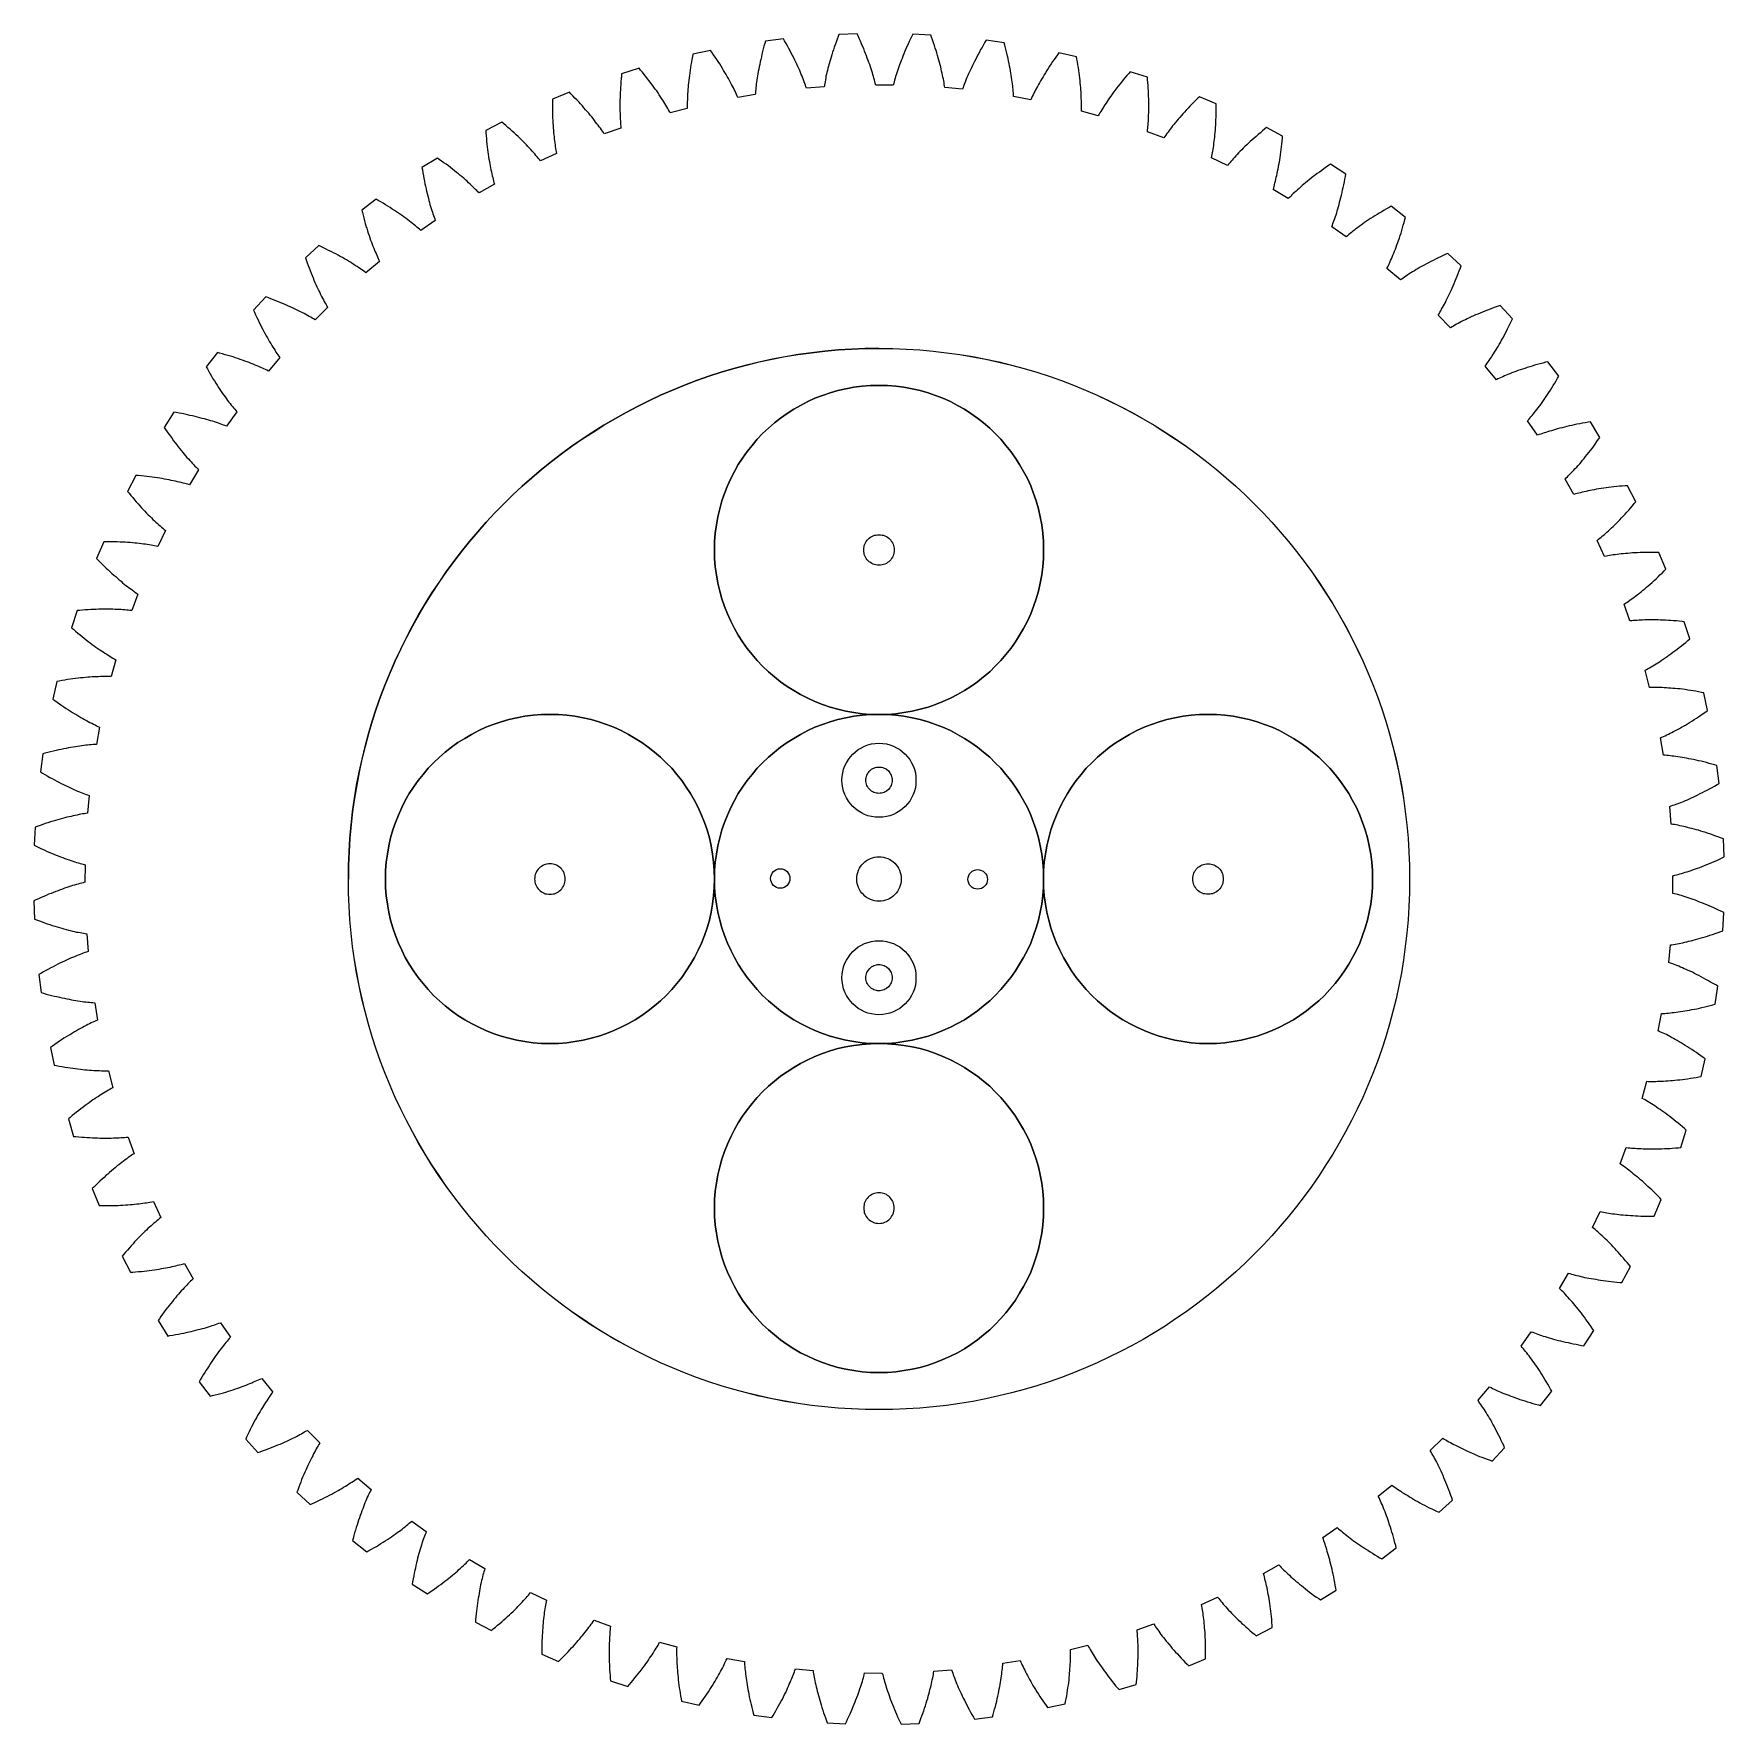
# Model space of a CAD drawing. Extents: x 0 to 10.3, y 0 to 10.3.
import ezdxf

# ---------------------------------------------------------------- set-up
doc = ezdxf.new("R2010")
doc.units = 0
doc.layers.add('1', color=1, linetype='CONTINUOUS')
doc.layers.add('Default Layer', color=1, linetype='CONTINUOUS')

msp = doc.modelspace()

# ---------------------------------------------------------------- linework, layer by layer
at = {"layer": '1'}
msp.add_lwpolyline([(9.963, 5.157), (9.974, 5.16), (9.984, 5.162), (9.994, 5.165), (10.004, 5.168), (10.015, 5.171), (10.026, 5.174), (10.038, 5.178), (10.05, 5.181), (10.062, 5.185), (10.074, 5.189), (10.087, 5.194), (10.1, 5.198), (10.113, 5.203), (10.127, 5.208), (10.141, 5.213), (10.155, 5.219), (10.169, 5.225), (10.184, 5.231), (10.199, 5.237), (10.214, 5.243), (10.23, 5.25), (10.246, 5.257), (10.262, 5.265), (10.274, 5.271), (10.27, 5.381), (10.257, 5.386), (10.241, 5.392), (10.224, 5.398), (10.208, 5.404), (10.193, 5.409), (10.177, 5.414), (10.162, 5.419), (10.147, 5.424), (10.133, 5.428), (10.119, 5.433), (10.105, 5.437), (10.091, 5.44), (10.078, 5.444), (10.065, 5.447), (10.052, 5.451), (10.04, 5.454), (10.028, 5.456), (10.016, 5.459), (10.005, 5.461), (9.994, 5.464), (9.983, 5.466), (9.972, 5.468), (9.962, 5.469), (9.952, 5.471), (9.943, 5.578), (9.953, 5.581), (9.963, 5.585), (9.973, 5.588), (9.983, 5.592), (9.994, 5.596), (10.005, 5.6), (10.016, 5.605), (10.027, 5.609), (10.039, 5.614), (10.051, 5.619), (10.063, 5.625), (10.076, 5.63), (10.089, 5.636), (10.102, 5.643), (10.115, 5.649), (10.129, 5.656), (10.143, 5.663), (10.157, 5.67), (10.171, 5.678), (10.186, 5.686), (10.201, 5.694), (10.216, 5.702), (10.231, 5.711), (10.243, 5.718), (10.229, 5.827), (10.216, 5.831), (10.199, 5.836), (10.182, 5.84), (10.166, 5.845), (10.15, 5.849), (10.134, 5.853), (10.118, 5.856), (10.103, 5.86), (10.088, 5.863), (10.074, 5.866), (10.06, 5.868), (10.046, 5.871), (10.032, 5.873), (10.019, 5.876), (10.006, 5.878), (9.993, 5.88), (9.981, 5.881), (9.969, 5.883), (9.958, 5.884), (9.947, 5.886), (9.936, 5.887), (9.925, 5.888), (9.915, 5.889), (9.905, 5.89), (9.887, 5.995), (9.896, 5.999), (9.906, 6.004), (9.915, 6.008), (9.925, 6.013), (9.935, 6.018), (9.946, 6.023), (9.956, 6.028), (9.967, 6.034), (9.979, 6.04), (9.99, 6.046), (10.002, 6.052), (10.014, 6.059), (10.026, 6.066), (10.039, 6.073), (10.051, 6.081), (10.064, 6.089), (10.078, 6.097), (10.091, 6.106), (10.105, 6.114), (10.119, 6.123), (10.133, 6.133), (10.147, 6.143), (10.162, 6.153), (10.173, 6.161), (10.15, 6.269), (10.136, 6.271), (10.119, 6.274), (10.102, 6.278), (10.085, 6.28), (10.069, 6.283), (10.053, 6.285), (10.037, 6.288), (10.021, 6.29), (10.006, 6.292), (9.992, 6.293), (9.977, 6.295), (9.963, 6.296), (9.949, 6.297), (9.936, 6.298), (9.923, 6.299), (9.91, 6.3), (9.898, 6.301), (9.886, 6.301), (9.874, 6.302), (9.863, 6.302), (9.852, 6.302), (9.842, 6.302), (9.831, 6.302), (9.821, 6.302), (9.794, 6.406), (9.803, 6.411), (9.812, 6.416), (9.821, 6.421), (9.831, 6.427), (9.84, 6.432), (9.85, 6.438), (9.86, 6.445), (9.871, 6.451), (9.882, 6.458), (9.892, 6.465), (9.904, 6.473), (9.915, 6.481), (9.927, 6.489), (9.938, 6.497), (9.951, 6.506), (9.963, 6.515), (9.975, 6.524), (9.988, 6.534), (10.001, 6.544), (10.014, 6.554), (10.027, 6.565), (10.041, 6.575), (10.054, 6.587), (10.065, 6.596), (10.032, 6.701), (10.019, 6.703), (10.001, 6.704), (9.984, 6.706), (9.967, 6.707), (9.95, 6.708), (9.934, 6.709), (9.918, 6.71), (9.902, 6.711), (9.887, 6.711), (9.872, 6.712), (9.858, 6.712), (9.844, 6.712), (9.83, 6.712), (9.817, 6.712), (9.803, 6.712), (9.791, 6.712), (9.778, 6.711), (9.766, 6.711), (9.755, 6.71), (9.744, 6.709), (9.733, 6.709), (9.722, 6.708), (9.712, 6.707), (9.701, 6.706), (9.666, 6.807), (9.674, 6.813), (9.683, 6.818), (9.691, 6.824), (9.7, 6.831), (9.709, 6.837), (9.719, 6.844), (9.728, 6.851), (9.738, 6.859), (9.748, 6.867), (9.759, 6.875), (9.769, 6.883), (9.78, 6.892), (9.791, 6.901), (9.802, 6.91), (9.813, 6.92), (9.824, 6.93), (9.836, 6.94), (9.848, 6.951), (9.86, 6.962), (9.872, 6.974), (9.884, 6.985), (9.897, 6.997), (9.909, 7.01), (9.919, 7.02), (9.877, 7.122), (9.863, 7.122), (9.846, 7.122), (9.828, 7.122), (9.811, 7.122), (9.795, 7.122), (9.779, 7.121), (9.763, 7.121), (9.747, 7.12), (9.732, 7.119), (9.717, 7.119), (9.703, 7.118), (9.689, 7.116), (9.675, 7.115), (9.661, 7.114), (9.648, 7.113), (9.636, 7.111), (9.624, 7.11), (9.612, 7.108), (9.6, 7.107), (9.589, 7.105), (9.578, 7.103), (9.568, 7.101), (9.558, 7.1), (9.547, 7.098), (9.503, 7.195), (9.511, 7.202), (9.519, 7.208), (9.527, 7.215), (9.535, 7.222), (9.544, 7.229), (9.553, 7.237), (9.562, 7.245), (9.571, 7.253), (9.58, 7.262), (9.59, 7.271), (9.599, 7.28), (9.609, 7.29), (9.619, 7.3), (9.629, 7.31), (9.64, 7.321), (9.65, 7.332), (9.661, 7.343), (9.672, 7.355), (9.683, 7.367), (9.694, 7.379), (9.705, 7.392), (9.716, 7.405), (9.728, 7.419), (9.737, 7.429), (9.686, 7.527), (9.673, 7.526), (9.655, 7.525), (9.638, 7.524), (9.621, 7.522), (9.604, 7.52), (9.588, 7.518), (9.572, 7.517), (9.557, 7.515), (9.542, 7.512), (9.527, 7.51), (9.513, 7.508), (9.499, 7.506), (9.485, 7.503), (9.472, 7.501), (9.459, 7.498), (9.447, 7.496), (9.435, 7.493), (9.423, 7.491), (9.412, 7.488), (9.401, 7.485), (9.39, 7.483), (9.38, 7.48), (9.37, 7.478), (9.36, 7.475), (9.307, 7.568), (9.314, 7.575), (9.322, 7.582), (9.329, 7.59), (9.337, 7.597), (9.345, 7.606), (9.353, 7.614), (9.361, 7.623), (9.369, 7.632), (9.378, 7.641), (9.387, 7.651), (9.396, 7.661), (9.405, 7.671), (9.414, 7.682), (9.423, 7.693), (9.432, 7.705), (9.442, 7.717), (9.451, 7.729), (9.461, 7.741), (9.471, 7.754), (9.481, 7.768), (9.491, 7.781), (9.501, 7.796), (9.511, 7.81), (9.519, 7.821), (9.461, 7.915), (9.447, 7.913), (9.43, 7.91), (9.412, 7.907), (9.396, 7.904), (9.379, 7.901), (9.363, 7.897), (9.348, 7.894), (9.333, 7.891), (9.318, 7.887), (9.303, 7.884), (9.289, 7.88), (9.276, 7.877), (9.262, 7.873), (9.249, 7.87), (9.237, 7.866), (9.225, 7.862), (9.213, 7.859), (9.201, 7.855), (9.19, 7.852), (9.18, 7.848), (9.169, 7.845), (9.159, 7.841), (9.15, 7.838), (9.14, 7.834), (9.079, 7.922), (9.086, 7.93), (9.093, 7.938), (9.1, 7.946), (9.107, 7.954), (9.114, 7.963), (9.121, 7.972), (9.128, 7.981), (9.136, 7.991), (9.144, 8.001), (9.151, 8.012), (9.159, 8.022), (9.167, 8.034), (9.176, 8.045), (9.184, 8.057), (9.192, 8.069), (9.201, 8.082), (9.209, 8.095), (9.218, 8.108), (9.226, 8.122), (9.235, 8.136), (9.244, 8.151), (9.253, 8.166), (9.262, 8.181), (9.269, 8.193), (9.202, 8.281), (9.189, 8.278), (9.172, 8.273), (9.155, 8.269), (9.138, 8.264), (9.122, 8.26), (9.107, 8.255), (9.092, 8.25), (9.077, 8.246), (9.062, 8.241), (9.048, 8.236), (9.034, 8.232), (9.021, 8.227), (9.008, 8.222), (8.996, 8.218), (8.983, 8.213), (8.972, 8.208), (8.96, 8.204), (8.949, 8.199), (8.938, 8.195), (8.928, 8.19), (8.918, 8.186), (8.908, 8.181), (8.899, 8.177), (8.89, 8.172), (8.821, 8.255), (8.828, 8.263), (8.834, 8.272), (8.84, 8.28), (8.846, 8.289), (8.852, 8.299), (8.859, 8.308), (8.865, 8.318), (8.872, 8.329), (8.879, 8.339), (8.886, 8.351), (8.893, 8.362), (8.9, 8.374), (8.907, 8.386), (8.914, 8.399), (8.921, 8.412), (8.928, 8.425), (8.936, 8.439), (8.943, 8.453), (8.951, 8.467), (8.958, 8.482), (8.966, 8.497), (8.973, 8.513), (8.981, 8.529), (8.987, 8.542), (8.913, 8.623), (8.9, 8.619), (8.883, 8.613), (8.867, 8.607), (8.851, 8.601), (8.835, 8.595), (8.82, 8.589), (8.805, 8.583), (8.791, 8.577), (8.777, 8.571), (8.763, 8.566), (8.75, 8.56), (8.737, 8.554), (8.725, 8.548), (8.712, 8.542), (8.701, 8.536), (8.689, 8.531), (8.678, 8.525), (8.668, 8.52), (8.657, 8.514), (8.648, 8.509), (8.638, 8.504), (8.629, 8.498), (8.62, 8.493), (8.611, 8.488), (8.536, 8.564), (8.541, 8.573), (8.546, 8.582), (8.552, 8.591), (8.557, 8.601), (8.563, 8.61), (8.568, 8.621), (8.574, 8.631), (8.58, 8.642), (8.585, 8.653), (8.591, 8.665), (8.597, 8.677), (8.603, 8.69), (8.609, 8.702), (8.615, 8.715), (8.621, 8.729), (8.628, 8.743), (8.634, 8.757), (8.64, 8.772), (8.646, 8.787), (8.652, 8.802), (8.658, 8.818), (8.664, 8.834), (8.671, 8.851), (8.675, 8.864), (8.594, 8.939), (8.582, 8.934), (8.566, 8.926), (8.55, 8.919), (8.535, 8.912), (8.52, 8.904), (8.505, 8.897), (8.491, 8.89), (8.477, 8.883), (8.464, 8.876), (8.451, 8.868), (8.438, 8.861), (8.426, 8.855), (8.414, 8.848), (8.402, 8.841), (8.391, 8.834), (8.38, 8.827), (8.37, 8.821), (8.359, 8.815), (8.35, 8.808), (8.34, 8.802), (8.331, 8.796), (8.323, 8.79), (8.314, 8.784), (8.306, 8.778), (8.224, 8.847), (8.229, 8.857), (8.233, 8.866), (8.238, 8.876), (8.242, 8.885), (8.247, 8.896), (8.252, 8.906), (8.256, 8.917), (8.261, 8.929), (8.266, 8.941), (8.271, 8.953), (8.276, 8.965), (8.28, 8.978), (8.285, 8.991), (8.29, 9.005), (8.295, 9.019), (8.3, 9.033), (8.305, 9.048), (8.31, 9.063), (8.315, 9.079), (8.319, 9.095), (8.324, 9.111), (8.329, 9.128), (8.333, 9.145), (8.337, 9.158), (8.25, 9.226), (8.238, 9.219), (8.222, 9.211), (8.207, 9.202), (8.193, 9.193), (8.178, 9.185), (8.165, 9.176), (8.151, 9.168), (8.138, 9.16), (8.125, 9.151), (8.113, 9.143), (8.101, 9.135), (8.089, 9.127), (8.078, 9.119), (8.067, 9.111), (8.056, 9.104), (8.046, 9.096), (8.036, 9.089), (8.027, 9.081), (8.018, 9.074), (8.009, 9.067), (8, 9.06), (7.992, 9.054), (7.984, 9.047), (7.976, 9.04), (7.889, 9.102), (7.893, 9.112), (7.896, 9.122), (7.9, 9.132), (7.904, 9.142), (7.907, 9.152), (7.911, 9.163), (7.915, 9.175), (7.919, 9.187), (7.922, 9.199), (7.926, 9.211), (7.93, 9.224), (7.934, 9.237), (7.937, 9.251), (7.941, 9.265), (7.945, 9.279), (7.948, 9.294), (7.952, 9.309), (7.955, 9.325), (7.959, 9.341), (7.962, 9.357), (7.966, 9.374), (7.969, 9.391), (7.972, 9.408), (7.974, 9.422), (7.882, 9.482), (7.87, 9.474), (7.856, 9.464), (7.841, 9.454), (7.828, 9.444), (7.814, 9.434), (7.801, 9.425), (7.788, 9.415), (7.776, 9.406), (7.764, 9.396), (7.752, 9.387), (7.741, 9.378), (7.73, 9.369), (7.72, 9.36), (7.709, 9.352), (7.699, 9.343), (7.69, 9.335), (7.681, 9.326), (7.672, 9.318), (7.663, 9.31), (7.655, 9.303), (7.647, 9.295), (7.64, 9.288), (7.633, 9.28), (7.625, 9.273), (7.533, 9.327), (7.536, 9.337), (7.539, 9.347), (7.541, 9.357), (7.544, 9.368), (7.547, 9.379), (7.55, 9.39), (7.552, 9.402), (7.555, 9.414), (7.558, 9.426), (7.56, 9.439), (7.563, 9.452), (7.566, 9.466), (7.568, 9.479), (7.571, 9.494), (7.573, 9.508), (7.575, 9.523), (7.578, 9.539), (7.58, 9.555), (7.582, 9.571), (7.584, 9.587), (7.586, 9.604), (7.587, 9.621), (7.589, 9.639), (7.59, 9.653), (7.493, 9.704), (7.482, 9.696), (7.468, 9.685), (7.455, 9.673), (7.442, 9.662), (7.429, 9.651), (7.417, 9.641), (7.405, 9.63), (7.394, 9.62), (7.383, 9.609), (7.372, 9.599), (7.361, 9.589), (7.351, 9.579), (7.342, 9.569), (7.332, 9.56), (7.323, 9.55), (7.314, 9.541), (7.306, 9.532), (7.298, 9.523), (7.29, 9.515), (7.283, 9.506), (7.275, 9.498), (7.269, 9.49), (7.262, 9.482), (7.255, 9.474), (7.159, 9.52), (7.161, 9.53), (7.163, 9.54), (7.164, 9.551), (7.166, 9.561), (7.168, 9.573), (7.17, 9.584), (7.172, 9.596), (7.173, 9.608), (7.175, 9.621), (7.176, 9.634), (7.178, 9.647), (7.179, 9.661), (7.18, 9.675), (7.182, 9.689), (7.183, 9.704), (7.184, 9.719), (7.185, 9.735), (7.185, 9.751), (7.186, 9.767), (7.187, 9.784), (7.187, 9.801), (7.187, 9.818), (7.187, 9.836), (7.187, 9.849), (7.086, 9.892), (7.076, 9.883), (7.063, 9.87), (7.051, 9.858), (7.039, 9.846), (7.027, 9.834), (7.016, 9.822), (7.005, 9.811), (6.995, 9.799), (6.984, 9.788), (6.975, 9.777), (6.965, 9.766), (6.956, 9.755), (6.947, 9.745), (6.938, 9.734), (6.93, 9.724), (6.922, 9.714), (6.915, 9.704), (6.907, 9.695), (6.9, 9.686), (6.894, 9.677), (6.887, 9.668), (6.881, 9.659), (6.875, 9.651), (6.869, 9.642), (6.769, 9.679), (6.77, 9.69), (6.771, 9.7), (6.772, 9.711), (6.773, 9.721), (6.774, 9.733), (6.775, 9.744), (6.775, 9.756), (6.776, 9.769), (6.776, 9.781), (6.777, 9.794), (6.777, 9.808), (6.777, 9.821), (6.777, 9.836), (6.777, 9.85), (6.777, 9.865), (6.777, 9.88), (6.776, 9.896), (6.776, 9.912), (6.775, 9.928), (6.774, 9.944), (6.773, 9.961), (6.771, 9.979), (6.77, 9.996), (6.769, 10.01), (6.664, 10.044), (6.655, 10.034), (6.643, 10.02), (6.632, 10.007), (6.621, 9.994), (6.611, 9.981), (6.6, 9.968), (6.591, 9.956), (6.581, 9.943), (6.572, 9.931), (6.563, 9.919), (6.555, 9.907), (6.546, 9.896), (6.539, 9.885), (6.531, 9.874), (6.524, 9.863), (6.517, 9.852), (6.51, 9.842), (6.503, 9.832), (6.497, 9.822), (6.491, 9.812), (6.486, 9.803), (6.48, 9.794), (6.475, 9.785), (6.47, 9.776), (6.367, 9.804), (6.367, 9.815), (6.367, 9.825), (6.367, 9.836), (6.367, 9.847), (6.367, 9.858), (6.367, 9.869), (6.366, 9.881), (6.366, 9.894), (6.365, 9.906), (6.365, 9.919), (6.364, 9.933), (6.363, 9.947), (6.361, 9.961), (6.36, 9.975), (6.359, 9.99), (6.357, 10.005), (6.355, 10.02), (6.353, 10.036), (6.351, 10.052), (6.349, 10.069), (6.346, 10.086), (6.343, 10.103), (6.34, 10.12), (6.338, 10.134), (6.23, 10.158), (6.222, 10.147), (6.212, 10.133), (6.202, 10.119), (6.192, 10.105), (6.183, 10.091), (6.174, 10.077), (6.165, 10.064), (6.157, 10.051), (6.149, 10.038), (6.141, 10.025), (6.134, 10.013), (6.126, 10.001), (6.119, 9.989), (6.113, 9.977), (6.106, 9.966), (6.1, 9.955), (6.095, 9.944), (6.089, 9.933), (6.084, 9.923), (6.079, 9.913), (6.074, 9.903), (6.069, 9.893), (6.065, 9.884), (6.061, 9.874), (5.955, 9.894), (5.955, 9.904), (5.954, 9.914), (5.953, 9.925), (5.952, 9.936), (5.951, 9.947), (5.95, 9.959), (5.948, 9.97), (5.947, 9.983), (5.945, 9.995), (5.943, 10.008), (5.941, 10.022), (5.939, 10.035), (5.936, 10.049), (5.934, 10.063), (5.931, 10.078), (5.928, 10.093), (5.925, 10.108), (5.922, 10.124), (5.918, 10.139), (5.914, 10.156), (5.91, 10.172), (5.906, 10.189), (5.901, 10.206), (5.898, 10.219), (5.788, 10.235), (5.781, 10.223), (5.772, 10.208), (5.764, 10.192), (5.755, 10.178), (5.747, 10.163), (5.739, 10.149), (5.732, 10.135), (5.725, 10.121), (5.718, 10.107), (5.711, 10.094), (5.705, 10.081), (5.699, 10.068), (5.693, 10.056), (5.687, 10.044), (5.682, 10.032), (5.677, 10.02), (5.672, 10.009), (5.667, 9.998), (5.663, 9.987), (5.659, 9.976), (5.655, 9.966), (5.651, 9.956), (5.648, 9.947), (5.644, 9.937), (5.538, 9.947), (5.536, 9.957), (5.534, 9.967), (5.533, 9.978), (5.531, 9.989), (5.529, 10), (5.526, 10.011), (5.524, 10.023), (5.521, 10.035), (5.518, 10.047), (5.515, 10.06), (5.512, 10.073), (5.509, 10.086), (5.505, 10.1), (5.501, 10.114), (5.497, 10.128), (5.493, 10.143), (5.489, 10.158), (5.484, 10.173), (5.479, 10.188), (5.474, 10.204), (5.468, 10.22), (5.463, 10.237), (5.457, 10.253), (5.452, 10.266), (5.342, 10.272), (5.336, 10.26), (5.328, 10.244), (5.321, 10.228), (5.314, 10.212), (5.307, 10.197), (5.3, 10.182), (5.294, 10.168), (5.288, 10.153), (5.282, 10.139), (5.277, 10.125), (5.272, 10.112), (5.267, 10.099), (5.262, 10.086), (5.258, 10.073), (5.253, 10.061), (5.249, 10.049), (5.245, 10.037), (5.242, 10.025), (5.238, 10.014), (5.235, 10.004), (5.232, 9.993), (5.229, 9.983), (5.227, 9.973), (5.224, 9.963), (5.117, 9.963), (5.114, 9.974), (5.112, 9.984), (5.109, 9.994), (5.106, 10.004), (5.103, 10.015), (5.1, 10.026), (5.097, 10.038), (5.093, 10.05), (5.089, 10.062), (5.085, 10.074), (5.081, 10.087), (5.076, 10.1), (5.071, 10.113), (5.066, 10.127), (5.061, 10.141), (5.056, 10.155), (5.05, 10.169), (5.044, 10.184), (5.037, 10.199), (5.031, 10.214), (5.024, 10.23), (5.017, 10.246), (5.01, 10.262), (5.004, 10.274), (4.893, 10.27), (4.888, 10.257), (4.882, 10.241), (4.876, 10.224), (4.871, 10.208), (4.865, 10.193), (4.86, 10.177), (4.855, 10.162), (4.85, 10.147), (4.846, 10.133), (4.842, 10.119), (4.838, 10.105), (4.834, 10.091), (4.83, 10.078), (4.827, 10.065), (4.824, 10.052), (4.821, 10.04), (4.818, 10.028), (4.815, 10.016), (4.813, 10.005), (4.811, 9.994), (4.809, 9.983), (4.807, 9.972), (4.805, 9.962), (4.803, 9.952), (4.696, 9.943), (4.693, 9.953), (4.69, 9.963), (4.686, 9.973), (4.682, 9.983), (4.678, 9.994), (4.674, 10.005), (4.67, 10.016), (4.665, 10.027), (4.66, 10.039), (4.655, 10.051), (4.649, 10.063), (4.644, 10.076), (4.638, 10.089), (4.632, 10.102), (4.625, 10.115), (4.619, 10.129), (4.612, 10.143), (4.604, 10.157), (4.597, 10.171), (4.589, 10.186), (4.581, 10.201), (4.572, 10.216), (4.563, 10.231), (4.556, 10.243), (4.447, 10.229), (4.443, 10.216), (4.438, 10.199), (4.434, 10.182), (4.43, 10.166), (4.426, 10.15), (4.422, 10.134), (4.418, 10.118), (4.415, 10.103), (4.412, 10.088), (4.409, 10.074), (4.406, 10.06), (4.403, 10.046), (4.401, 10.032), (4.399, 10.019), (4.397, 10.006), (4.395, 9.993), (4.393, 9.981), (4.391, 9.969), (4.39, 9.958), (4.389, 9.947), (4.388, 9.936), (4.386, 9.925), (4.386, 9.915), (4.385, 9.905), (4.279, 9.887), (4.275, 9.896), (4.271, 9.906), (4.266, 9.915), (4.262, 9.925), (4.257, 9.935), (4.252, 9.946), (4.246, 9.956), (4.241, 9.967), (4.235, 9.979), (4.228, 9.99), (4.222, 10.002), (4.215, 10.014), (4.208, 10.026), (4.201, 10.039), (4.193, 10.051), (4.185, 10.064), (4.177, 10.078), (4.169, 10.091), (4.16, 10.105), (4.151, 10.119), (4.141, 10.133), (4.132, 10.147), (4.122, 10.162), (4.114, 10.173), (4.006, 10.15), (4.003, 10.136), (4, 10.119), (3.997, 10.102), (3.994, 10.085), (3.991, 10.069), (3.989, 10.053), (3.987, 10.037), (3.985, 10.021), (3.983, 10.006), (3.981, 9.992), (3.98, 9.977), (3.978, 9.963), (3.977, 9.949), (3.976, 9.936), (3.975, 9.923), (3.974, 9.91), (3.974, 9.898), (3.973, 9.886), (3.973, 9.874), (3.972, 9.863), (3.972, 9.852), (3.972, 9.842), (3.972, 9.831), (3.972, 9.821), (3.868, 9.794), (3.863, 9.803), (3.858, 9.812), (3.853, 9.821), (3.848, 9.831), (3.842, 9.84), (3.836, 9.85), (3.83, 9.86), (3.823, 9.871), (3.816, 9.882), (3.809, 9.892), (3.802, 9.904), (3.794, 9.915), (3.786, 9.927), (3.777, 9.938), (3.769, 9.951), (3.76, 9.963), (3.75, 9.975), (3.741, 9.988), (3.731, 10.001), (3.72, 10.014), (3.71, 10.027), (3.699, 10.041), (3.688, 10.054), (3.679, 10.065), (3.573, 10.032), (3.572, 10.019), (3.57, 10.001), (3.568, 9.984), (3.567, 9.967), (3.566, 9.95), (3.565, 9.934), (3.564, 9.918), (3.563, 9.902), (3.563, 9.887), (3.562, 9.872), (3.562, 9.858), (3.562, 9.844), (3.562, 9.83), (3.562, 9.817), (3.562, 9.803), (3.563, 9.791), (3.563, 9.778), (3.564, 9.766), (3.564, 9.755), (3.565, 9.744), (3.566, 9.733), (3.566, 9.722), (3.567, 9.712), (3.568, 9.701), (3.467, 9.666), (3.462, 9.674), (3.456, 9.683), (3.45, 9.691), (3.444, 9.7), (3.437, 9.709), (3.43, 9.719), (3.423, 9.728), (3.415, 9.738), (3.408, 9.748), (3.4, 9.759), (3.391, 9.769), (3.382, 9.78), (3.373, 9.791), (3.364, 9.802), (3.354, 9.813), (3.344, 9.824), (3.334, 9.836), (3.323, 9.848), (3.312, 9.86), (3.301, 9.872), (3.289, 9.884), (3.277, 9.897), (3.264, 9.909), (3.255, 9.919), (3.152, 9.877), (3.152, 9.863), (3.152, 9.846), (3.152, 9.828), (3.152, 9.811), (3.152, 9.795), (3.153, 9.779), (3.153, 9.763), (3.154, 9.747), (3.155, 9.732), (3.156, 9.717), (3.157, 9.703), (3.158, 9.689), (3.159, 9.675), (3.16, 9.661), (3.162, 9.648), (3.163, 9.636), (3.165, 9.624), (3.166, 9.612), (3.168, 9.6), (3.169, 9.589), (3.171, 9.578), (3.173, 9.568), (3.175, 9.558), (3.177, 9.547), (3.079, 9.503), (3.073, 9.511), (3.066, 9.519), (3.059, 9.527), (3.052, 9.535), (3.045, 9.544), (3.037, 9.553), (3.029, 9.562), (3.021, 9.571), (3.012, 9.58), (3.003, 9.59), (2.994, 9.599), (2.984, 9.609), (2.975, 9.619), (2.964, 9.629), (2.954, 9.64), (2.943, 9.65), (2.931, 9.661), (2.92, 9.672), (2.908, 9.683), (2.895, 9.694), (2.882, 9.705), (2.869, 9.716), (2.856, 9.728), (2.845, 9.737), (2.747, 9.686), (2.748, 9.673), (2.749, 9.655), (2.751, 9.638), (2.752, 9.621), (2.754, 9.604), (2.756, 9.588), (2.758, 9.572), (2.76, 9.557), (2.762, 9.542), (2.764, 9.527), (2.766, 9.513), (2.769, 9.499), (2.771, 9.485), (2.773, 9.472), (2.776, 9.459), (2.778, 9.447), (2.781, 9.435), (2.784, 9.423), (2.786, 9.412), (2.789, 9.401), (2.792, 9.39), (2.794, 9.38), (2.797, 9.37), (2.8, 9.36), (2.706, 9.307), (2.699, 9.314), (2.692, 9.322), (2.685, 9.329), (2.677, 9.337), (2.669, 9.345), (2.66, 9.353), (2.652, 9.361), (2.643, 9.369), (2.633, 9.378), (2.623, 9.387), (2.613, 9.396), (2.603, 9.405), (2.592, 9.414), (2.581, 9.423), (2.57, 9.432), (2.558, 9.442), (2.545, 9.451), (2.533, 9.461), (2.52, 9.471), (2.507, 9.481), (2.493, 9.491), (2.479, 9.501), (2.464, 9.511), (2.453, 9.519), (2.359, 9.461), (2.362, 9.447), (2.365, 9.43), (2.368, 9.412), (2.371, 9.396), (2.374, 9.379), (2.377, 9.363), (2.38, 9.348), (2.384, 9.333), (2.387, 9.318), (2.391, 9.303), (2.394, 9.289), (2.398, 9.276), (2.401, 9.262), (2.405, 9.249), (2.408, 9.237), (2.412, 9.225), (2.415, 9.213), (2.419, 9.201), (2.423, 9.19), (2.426, 9.18), (2.43, 9.169), (2.433, 9.159), (2.437, 9.15), (2.44, 9.14), (2.352, 9.079), (2.344, 9.086), (2.337, 9.093), (2.329, 9.1), (2.32, 9.107), (2.311, 9.114), (2.302, 9.121), (2.293, 9.128), (2.283, 9.136), (2.273, 9.144), (2.263, 9.151), (2.252, 9.159), (2.241, 9.167), (2.229, 9.176), (2.217, 9.184), (2.205, 9.192), (2.192, 9.201), (2.179, 9.209), (2.166, 9.218), (2.152, 9.226), (2.138, 9.235), (2.123, 9.244), (2.109, 9.253), (2.093, 9.262), (2.081, 9.269), (1.993, 9.202), (1.997, 9.189), (2.001, 9.172), (2.005, 9.155), (2.01, 9.138), (2.015, 9.122), (2.019, 9.107), (2.024, 9.092), (2.028, 9.077), (2.033, 9.062), (2.038, 9.048), (2.043, 9.034), (2.047, 9.021), (2.052, 9.008), (2.057, 8.996), (2.061, 8.983), (2.066, 8.972), (2.071, 8.96), (2.075, 8.949), (2.08, 8.938), (2.084, 8.928), (2.089, 8.918), (2.093, 8.908), (2.097, 8.899), (2.102, 8.89), (2.019, 8.821), (2.011, 8.828), (2.003, 8.834), (1.994, 8.84), (1.985, 8.846), (1.976, 8.852), (1.966, 8.859), (1.956, 8.865), (1.946, 8.872), (1.935, 8.879), (1.924, 8.886), (1.912, 8.893), (1.9, 8.9), (1.888, 8.907), (1.876, 8.914), (1.863, 8.921), (1.849, 8.928), (1.836, 8.936), (1.822, 8.943), (1.807, 8.951), (1.792, 8.958), (1.777, 8.966), (1.761, 8.973), (1.745, 8.981), (1.733, 8.987), (1.651, 8.913), (1.655, 8.9), (1.661, 8.883), (1.667, 8.867), (1.673, 8.851), (1.679, 8.835), (1.685, 8.82), (1.691, 8.805), (1.697, 8.791), (1.703, 8.777), (1.709, 8.763), (1.715, 8.75), (1.721, 8.737), (1.726, 8.725), (1.732, 8.712), (1.738, 8.701), (1.743, 8.689), (1.749, 8.678), (1.755, 8.668), (1.76, 8.657), (1.765, 8.648), (1.771, 8.638), (1.776, 8.629), (1.781, 8.62), (1.786, 8.611), (1.71, 8.536), (1.701, 8.541), (1.692, 8.546), (1.683, 8.552), (1.674, 8.557), (1.664, 8.563), (1.654, 8.568), (1.643, 8.574), (1.632, 8.58), (1.621, 8.585), (1.609, 8.591), (1.597, 8.597), (1.585, 8.603), (1.572, 8.609), (1.559, 8.615), (1.545, 8.621), (1.531, 8.628), (1.517, 8.634), (1.502, 8.64), (1.487, 8.646), (1.472, 8.652), (1.456, 8.658), (1.44, 8.664), (1.423, 8.671), (1.41, 8.675), (1.335, 8.594), (1.341, 8.582), (1.348, 8.566), (1.355, 8.55), (1.363, 8.535), (1.37, 8.52), (1.377, 8.505), (1.384, 8.491), (1.392, 8.477), (1.399, 8.464), (1.406, 8.451), (1.413, 8.438), (1.42, 8.426), (1.427, 8.414), (1.433, 8.402), (1.44, 8.391), (1.447, 8.38), (1.453, 8.37), (1.46, 8.359), (1.466, 8.35), (1.472, 8.34), (1.478, 8.331), (1.484, 8.323), (1.49, 8.314), (1.496, 8.306), (1.427, 8.224), (1.417, 8.229), (1.408, 8.233), (1.399, 8.238), (1.389, 8.242), (1.379, 8.247), (1.368, 8.252), (1.357, 8.256), (1.346, 8.261), (1.334, 8.266), (1.322, 8.271), (1.309, 8.276), (1.296, 8.28), (1.283, 8.285), (1.269, 8.29), (1.255, 8.295), (1.241, 8.3), (1.226, 8.305), (1.211, 8.31), (1.195, 8.315), (1.179, 8.319), (1.163, 8.324), (1.146, 8.329), (1.129, 8.333), (1.116, 8.337), (1.048, 8.25), (1.055, 8.238), (1.064, 8.222), (1.072, 8.207), (1.081, 8.193), (1.089, 8.178), (1.098, 8.165), (1.106, 8.151), (1.115, 8.138), (1.123, 8.125), (1.131, 8.113), (1.139, 8.101), (1.147, 8.089), (1.155, 8.078), (1.163, 8.067), (1.171, 8.056), (1.178, 8.046), (1.186, 8.036), (1.193, 8.027), (1.2, 8.018), (1.207, 8.009), (1.214, 8), (1.221, 7.992), (1.227, 7.984), (1.234, 7.976), (1.172, 7.889), (1.162, 7.893), (1.153, 7.896), (1.143, 7.9), (1.132, 7.904), (1.122, 7.907), (1.111, 7.911), (1.099, 7.915), (1.088, 7.919), (1.076, 7.922), (1.063, 7.926), (1.05, 7.93), (1.037, 7.934), (1.023, 7.937), (1.009, 7.941), (0.995, 7.945), (0.98, 7.948), (0.965, 7.952), (0.949, 7.955), (0.934, 7.959), (0.917, 7.962), (0.901, 7.966), (0.883, 7.969), (0.866, 7.972), (0.852, 7.974), (0.793, 7.882), (0.8, 7.87), (0.81, 7.856), (0.82, 7.841), (0.83, 7.828), (0.84, 7.814), (0.85, 7.801), (0.859, 7.788), (0.869, 7.776), (0.878, 7.764), (0.887, 7.752), (0.896, 7.741), (0.905, 7.73), (0.914, 7.72), (0.923, 7.709), (0.931, 7.699), (0.94, 7.69), (0.948, 7.681), (0.956, 7.672), (0.964, 7.663), (0.972, 7.655), (0.979, 7.647), (0.987, 7.64), (0.994, 7.633), (1.002, 7.625), (0.947, 7.533), (0.937, 7.536), (0.927, 7.539), (0.917, 7.541), (0.907, 7.544), (0.896, 7.547), (0.884, 7.55), (0.873, 7.552), (0.861, 7.555), (0.848, 7.558), (0.835, 7.56), (0.822, 7.563), (0.809, 7.566), (0.795, 7.568), (0.781, 7.571), (0.766, 7.573), (0.751, 7.575), (0.735, 7.578), (0.72, 7.58), (0.704, 7.582), (0.687, 7.584), (0.67, 7.586), (0.653, 7.587), (0.635, 7.589), (0.621, 7.59), (0.57, 7.493), (0.579, 7.482), (0.59, 7.468), (0.601, 7.455), (0.612, 7.442), (0.623, 7.429), (0.634, 7.417), (0.644, 7.405), (0.655, 7.394), (0.665, 7.383), (0.675, 7.372), (0.685, 7.361), (0.695, 7.351), (0.705, 7.342), (0.715, 7.332), (0.724, 7.323), (0.733, 7.314), (0.742, 7.306), (0.751, 7.298), (0.76, 7.29), (0.768, 7.283), (0.776, 7.275), (0.784, 7.269), (0.792, 7.262), (0.8, 7.255), (0.754, 7.159), (0.744, 7.161), (0.734, 7.163), (0.724, 7.164), (0.713, 7.166), (0.702, 7.168), (0.69, 7.17), (0.678, 7.172), (0.666, 7.173), (0.654, 7.175), (0.641, 7.176), (0.627, 7.178), (0.614, 7.179), (0.6, 7.18), (0.585, 7.182), (0.57, 7.183), (0.555, 7.184), (0.54, 7.185), (0.524, 7.185), (0.507, 7.186), (0.491, 7.187), (0.474, 7.187), (0.456, 7.187), (0.439, 7.187), (0.425, 7.187), (0.382, 7.086), (0.392, 7.076), (0.404, 7.063), (0.416, 7.051), (0.428, 7.039), (0.44, 7.027), (0.452, 7.016), (0.464, 7.005), (0.475, 6.995), (0.486, 6.984), (0.498, 6.975), (0.509, 6.965), (0.519, 6.956), (0.53, 6.947), (0.54, 6.938), (0.55, 6.93), (0.56, 6.922), (0.57, 6.915), (0.579, 6.907), (0.589, 6.9), (0.598, 6.894), (0.607, 6.887), (0.615, 6.881), (0.624, 6.875), (0.632, 6.869), (0.595, 6.769), (0.584, 6.77), (0.574, 6.771), (0.564, 6.772), (0.553, 6.773), (0.542, 6.774), (0.53, 6.775), (0.518, 6.775), (0.506, 6.776), (0.493, 6.776), (0.48, 6.777), (0.467, 6.777), (0.453, 6.777), (0.439, 6.777), (0.424, 6.777), (0.409, 6.777), (0.394, 6.777), (0.379, 6.776), (0.363, 6.776), (0.346, 6.775), (0.33, 6.774), (0.313, 6.773), (0.296, 6.771), (0.278, 6.77), (0.264, 6.769), (0.23, 6.664), (0.241, 6.655), (0.254, 6.643), (0.267, 6.632), (0.281, 6.621), (0.293, 6.611), (0.306, 6.6), (0.319, 6.591), (0.331, 6.581), (0.343, 6.572), (0.355, 6.563), (0.367, 6.555), (0.378, 6.546), (0.39, 6.539), (0.401, 6.531), (0.411, 6.524), (0.422, 6.517), (0.432, 6.51), (0.443, 6.503), (0.452, 6.497), (0.462, 6.491), (0.471, 6.486), (0.48, 6.48), (0.489, 6.475), (0.498, 6.47), (0.47, 6.367), (0.459, 6.367), (0.449, 6.367), (0.439, 6.367), (0.428, 6.367), (0.417, 6.367), (0.405, 6.367), (0.393, 6.366), (0.381, 6.366), (0.368, 6.365), (0.355, 6.365), (0.341, 6.364), (0.328, 6.363), (0.314, 6.361), (0.299, 6.36), (0.284, 6.359), (0.269, 6.357), (0.254, 6.355), (0.238, 6.353), (0.222, 6.351), (0.205, 6.349), (0.189, 6.346), (0.172, 6.343), (0.154, 6.34), (0.14, 6.338), (0.116, 6.23), (0.127, 6.222), (0.141, 6.212), (0.156, 6.202), (0.17, 6.192), (0.183, 6.183), (0.197, 6.174), (0.21, 6.165), (0.223, 6.157), (0.236, 6.149), (0.249, 6.141), (0.261, 6.134), (0.274, 6.126), (0.286, 6.119), (0.297, 6.113), (0.309, 6.106), (0.32, 6.1), (0.331, 6.095), (0.341, 6.089), (0.352, 6.084), (0.362, 6.079), (0.372, 6.074), (0.381, 6.069), (0.39, 6.065), (0.4, 6.061), (0.381, 5.955), (0.37, 5.955), (0.36, 5.954), (0.349, 5.953), (0.338, 5.952), (0.327, 5.951), (0.316, 5.95), (0.304, 5.948), (0.292, 5.947), (0.279, 5.945), (0.266, 5.943), (0.253, 5.941), (0.239, 5.939), (0.225, 5.936), (0.211, 5.934), (0.196, 5.931), (0.182, 5.928), (0.166, 5.925), (0.151, 5.922), (0.135, 5.918), (0.119, 5.914), (0.102, 5.91), (0.085, 5.906), (0.068, 5.901), (0.055, 5.898), (0.04, 5.788), (0.052, 5.781), (0.067, 5.772), (0.082, 5.764), (0.097, 5.755), (0.111, 5.747), (0.125, 5.739), (0.139, 5.732), (0.153, 5.725), (0.167, 5.718), (0.18, 5.711), (0.193, 5.705), (0.206, 5.699), (0.218, 5.693), (0.231, 5.687), (0.243, 5.682), (0.254, 5.677), (0.266, 5.672), (0.277, 5.667), (0.287, 5.663), (0.298, 5.659), (0.308, 5.655), (0.318, 5.651), (0.327, 5.648), (0.337, 5.644), (0.327, 5.538), (0.317, 5.536), (0.307, 5.534), (0.296, 5.533), (0.286, 5.531), (0.275, 5.529), (0.263, 5.526), (0.252, 5.524), (0.239, 5.521), (0.227, 5.518), (0.214, 5.515), (0.201, 5.512), (0.188, 5.509), (0.174, 5.505), (0.16, 5.501), (0.146, 5.497), (0.131, 5.493), (0.117, 5.489), (0.101, 5.484), (0.086, 5.479), (0.07, 5.474), (0.054, 5.468), (0.038, 5.463), (0.021, 5.457), (0.008, 5.452), (0.002, 5.342), (0.015, 5.336), (0.031, 5.328), (0.046, 5.321), (0.062, 5.314), (0.077, 5.307), (0.092, 5.3), (0.107, 5.294), (0.121, 5.288), (0.135, 5.282), (0.149, 5.277), (0.162, 5.272), (0.176, 5.267), (0.189, 5.262), (0.201, 5.258), (0.214, 5.253), (0.226, 5.249), (0.237, 5.245), (0.249, 5.242), (0.26, 5.238), (0.271, 5.235), (0.281, 5.232), (0.291, 5.229), (0.301, 5.227), (0.312, 5.224), (0.311, 5.117), (0.301, 5.114), (0.291, 5.112), (0.28, 5.109), (0.27, 5.106), (0.259, 5.103), (0.248, 5.1), (0.236, 5.097), (0.225, 5.093), (0.213, 5.089), (0.2, 5.085), (0.187, 5.081), (0.174, 5.076), (0.161, 5.071), (0.148, 5.066), (0.134, 5.061), (0.119, 5.056), (0.105, 5.05), (0.09, 5.044), (0.075, 5.037), (0.06, 5.031), (0.044, 5.024), (0.029, 5.017), (0.012, 5.01), (0, 5.004), (0.004, 4.893), (0.017, 4.888), (0.034, 4.882), (0.05, 4.876), (0.066, 4.871), (0.082, 4.865), (0.097, 4.86), (0.112, 4.855), (0.127, 4.85), (0.142, 4.846), (0.156, 4.842), (0.17, 4.838), (0.183, 4.834), (0.197, 4.83), (0.21, 4.827), (0.222, 4.824), (0.235, 4.821), (0.247, 4.818), (0.258, 4.815), (0.27, 4.813), (0.281, 4.811), (0.291, 4.809), (0.302, 4.807), (0.312, 4.805), (0.322, 4.803), (0.331, 4.696), (0.321, 4.693), (0.311, 4.69), (0.301, 4.686), (0.291, 4.682), (0.281, 4.678), (0.27, 4.674), (0.259, 4.67), (0.247, 4.665), (0.235, 4.66), (0.223, 4.655), (0.211, 4.649), (0.199, 4.644), (0.186, 4.638), (0.173, 4.632), (0.159, 4.625), (0.146, 4.619), (0.132, 4.612), (0.118, 4.604), (0.103, 4.597), (0.089, 4.589), (0.074, 4.581), (0.058, 4.572), (0.043, 4.563), (0.031, 4.556), (0.045, 4.447), (0.058, 4.443), (0.075, 4.438), (0.092, 4.434), (0.108, 4.43), (0.125, 4.426), (0.14, 4.422), (0.156, 4.418), (0.171, 4.415), (0.186, 4.412), (0.2, 4.409), (0.215, 4.406), (0.229, 4.403), (0.242, 4.401), (0.255, 4.399), (0.268, 4.397), (0.281, 4.395), (0.293, 4.393), (0.305, 4.391), (0.316, 4.39), (0.328, 4.389), (0.339, 4.388), (0.349, 4.386), (0.359, 4.386), (0.37, 4.385), (0.388, 4.279), (0.378, 4.275), (0.369, 4.271), (0.359, 4.266), (0.349, 4.262), (0.339, 4.257), (0.329, 4.252), (0.318, 4.246), (0.307, 4.241), (0.296, 4.235), (0.284, 4.228), (0.272, 4.222), (0.26, 4.215), (0.248, 4.208), (0.236, 4.201), (0.223, 4.193), (0.21, 4.185), (0.197, 4.177), (0.183, 4.169), (0.169, 4.16), (0.156, 4.151), (0.141, 4.141), (0.127, 4.132), (0.113, 4.122), (0.101, 4.114), (0.124, 4.006), (0.138, 4.003), (0.155, 4), (0.172, 3.997), (0.189, 3.994), (0.206, 3.991), (0.222, 3.989), (0.237, 3.987), (0.253, 3.985), (0.268, 3.983), (0.283, 3.981), (0.297, 3.98), (0.311, 3.978), (0.325, 3.977), (0.338, 3.976), (0.351, 3.975), (0.364, 3.974), (0.376, 3.974), (0.388, 3.973), (0.4, 3.973), (0.411, 3.972), (0.422, 3.972), (0.433, 3.972), (0.443, 3.972), (0.453, 3.972), (0.48, 3.868), (0.471, 3.863), (0.462, 3.858), (0.453, 3.853), (0.444, 3.848), (0.434, 3.842), (0.424, 3.836), (0.414, 3.83), (0.403, 3.823), (0.393, 3.816), (0.382, 3.809), (0.371, 3.802), (0.359, 3.794), (0.348, 3.786), (0.336, 3.777), (0.324, 3.769), (0.312, 3.76), (0.299, 3.75), (0.286, 3.741), (0.274, 3.731), (0.26, 3.72), (0.247, 3.71), (0.234, 3.699), (0.22, 3.688), (0.21, 3.679), (0.242, 3.573), (0.256, 3.572), (0.273, 3.57), (0.291, 3.568), (0.308, 3.567), (0.324, 3.566), (0.34, 3.565), (0.356, 3.564), (0.372, 3.563), (0.387, 3.563), (0.402, 3.562), (0.416, 3.562), (0.431, 3.562), (0.444, 3.562), (0.458, 3.562), (0.471, 3.562), (0.484, 3.563), (0.496, 3.563), (0.508, 3.564), (0.519, 3.564), (0.531, 3.565), (0.542, 3.566), (0.552, 3.566), (0.562, 3.567), (0.573, 3.568), (0.609, 3.467), (0.6, 3.462), (0.592, 3.456), (0.583, 3.45), (0.574, 3.444), (0.565, 3.437), (0.555, 3.43), (0.546, 3.423), (0.536, 3.415), (0.526, 3.408), (0.516, 3.4), (0.505, 3.391), (0.495, 3.382), (0.484, 3.373), (0.473, 3.364), (0.461, 3.354), (0.45, 3.344), (0.438, 3.334), (0.427, 3.323), (0.415, 3.312), (0.402, 3.301), (0.39, 3.289), (0.378, 3.277), (0.365, 3.264), (0.355, 3.255), (0.397, 3.152), (0.411, 3.152), (0.429, 3.152), (0.446, 3.152), (0.463, 3.152), (0.48, 3.152), (0.496, 3.153), (0.512, 3.153), (0.527, 3.154), (0.542, 3.155), (0.557, 3.156), (0.572, 3.157), (0.586, 3.158), (0.6, 3.159), (0.613, 3.16), (0.626, 3.162), (0.638, 3.163), (0.651, 3.165), (0.663, 3.166), (0.674, 3.168), (0.685, 3.169), (0.696, 3.171), (0.706, 3.173), (0.717, 3.175), (0.727, 3.177), (0.772, 3.079), (0.763, 3.073), (0.755, 3.066), (0.747, 3.059), (0.739, 3.052), (0.73, 3.045), (0.722, 3.037), (0.713, 3.029), (0.704, 3.021), (0.694, 3.012), (0.685, 3.003), (0.675, 2.994), (0.665, 2.984), (0.655, 2.975), (0.645, 2.964), (0.635, 2.954), (0.624, 2.943), (0.613, 2.931), (0.603, 2.92), (0.592, 2.908), (0.581, 2.895), (0.569, 2.882), (0.558, 2.869), (0.547, 2.856), (0.538, 2.845), (0.588, 2.747), (0.602, 2.748), (0.619, 2.749), (0.637, 2.751), (0.654, 2.752), (0.67, 2.754), (0.686, 2.756), (0.702, 2.758), (0.718, 2.76), (0.733, 2.762), (0.747, 2.764), (0.762, 2.766), (0.776, 2.769), (0.789, 2.771), (0.802, 2.773), (0.815, 2.776), (0.828, 2.778), (0.84, 2.781), (0.851, 2.784), (0.863, 2.786), (0.874, 2.789), (0.884, 2.792), (0.895, 2.794), (0.904, 2.797), (0.915, 2.8), (0.968, 2.706), (0.96, 2.699), (0.953, 2.692), (0.945, 2.685), (0.937, 2.677), (0.93, 2.669), (0.921, 2.66), (0.913, 2.652), (0.905, 2.643), (0.896, 2.633), (0.888, 2.623), (0.879, 2.613), (0.87, 2.603), (0.861, 2.592), (0.851, 2.581), (0.842, 2.57), (0.832, 2.558), (0.823, 2.545), (0.813, 2.533), (0.803, 2.52), (0.793, 2.507), (0.783, 2.493), (0.773, 2.479), (0.763, 2.464), (0.755, 2.453), (0.814, 2.359), (0.827, 2.362), (0.845, 2.365), (0.862, 2.368), (0.879, 2.371), (0.895, 2.374), (0.911, 2.377), (0.926, 2.38), (0.942, 2.384), (0.956, 2.387), (0.971, 2.391), (0.985, 2.394), (0.999, 2.398), (1.012, 2.401), (1.025, 2.405), (1.037, 2.408), (1.05, 2.412), (1.061, 2.415), (1.073, 2.419), (1.084, 2.423), (1.095, 2.426), (1.105, 2.43), (1.115, 2.433), (1.124, 2.437), (1.134, 2.44), (1.195, 2.352), (1.188, 2.344), (1.182, 2.337), (1.175, 2.329), (1.168, 2.32), (1.161, 2.311), (1.153, 2.302), (1.146, 2.293), (1.138, 2.283), (1.131, 2.273), (1.123, 2.263), (1.115, 2.252), (1.107, 2.241), (1.099, 2.229), (1.09, 2.217), (1.082, 2.205), (1.074, 2.192), (1.065, 2.179), (1.057, 2.166), (1.048, 2.152), (1.039, 2.138), (1.03, 2.123), (1.021, 2.109), (1.012, 2.093), (1.006, 2.081), (1.072, 1.993), (1.086, 1.997), (1.103, 2.001), (1.12, 2.005), (1.136, 2.01), (1.152, 2.015), (1.168, 2.019), (1.183, 2.024), (1.198, 2.028), (1.212, 2.033), (1.226, 2.038), (1.24, 2.043), (1.253, 2.047), (1.266, 2.052), (1.279, 2.057), (1.291, 2.061), (1.303, 2.066), (1.314, 2.071), (1.325, 2.075), (1.336, 2.08), (1.346, 2.084), (1.356, 2.089), (1.366, 2.093), (1.375, 2.097), (1.385, 2.102), (1.453, 2.019), (1.447, 2.011), (1.441, 2.003), (1.435, 1.994), (1.428, 1.985), (1.422, 1.976), (1.416, 1.966), (1.409, 1.956), (1.402, 1.946), (1.396, 1.935), (1.389, 1.924), (1.382, 1.912), (1.375, 1.9), (1.368, 1.888), (1.36, 1.876), (1.353, 1.863), (1.346, 1.849), (1.338, 1.836), (1.331, 1.822), (1.324, 1.807), (1.316, 1.792), (1.309, 1.777), (1.301, 1.761), (1.293, 1.745), (1.288, 1.733), (1.362, 1.651), (1.375, 1.655), (1.391, 1.661), (1.408, 1.667), (1.424, 1.673), (1.439, 1.679), (1.454, 1.685), (1.469, 1.691), (1.484, 1.697), (1.498, 1.703), (1.511, 1.709), (1.524, 1.715), (1.537, 1.721), (1.55, 1.726), (1.562, 1.732), (1.574, 1.738), (1.585, 1.743), (1.596, 1.749), (1.607, 1.755), (1.617, 1.76), (1.627, 1.765), (1.636, 1.771), (1.646, 1.776), (1.654, 1.781), (1.663, 1.786), (1.739, 1.71), (1.733, 1.701), (1.728, 1.692), (1.723, 1.683), (1.717, 1.674), (1.712, 1.664), (1.706, 1.654), (1.7, 1.643), (1.695, 1.632), (1.689, 1.621), (1.683, 1.609), (1.677, 1.597), (1.671, 1.585), (1.665, 1.572), (1.659, 1.559), (1.653, 1.545), (1.647, 1.531), (1.641, 1.517), (1.634, 1.502), (1.628, 1.487), (1.622, 1.472), (1.616, 1.456), (1.61, 1.44), (1.604, 1.423), (1.599, 1.41), (1.68, 1.335), (1.693, 1.341), (1.709, 1.348), (1.724, 1.355), (1.74, 1.363), (1.755, 1.37), (1.769, 1.377), (1.783, 1.384), (1.797, 1.392), (1.811, 1.399), (1.824, 1.406), (1.836, 1.413), (1.849, 1.42), (1.861, 1.427), (1.872, 1.433), (1.883, 1.44), (1.894, 1.447), (1.905, 1.453), (1.915, 1.46), (1.925, 1.466), (1.934, 1.472), (1.943, 1.478), (1.952, 1.484), (1.96, 1.49), (1.969, 1.496), (2.05, 1.427), (2.046, 1.417), (2.041, 1.408), (2.037, 1.399), (2.032, 1.389), (2.027, 1.379), (2.023, 1.368), (2.018, 1.357), (2.013, 1.346), (2.008, 1.334), (2.004, 1.322), (1.999, 1.309), (1.994, 1.296), (1.989, 1.283), (1.984, 1.269), (1.979, 1.255), (1.974, 1.241), (1.969, 1.226), (1.965, 1.211), (1.96, 1.195), (1.955, 1.179), (1.95, 1.163), (1.946, 1.146), (1.941, 1.129), (1.937, 1.116), (2.024, 1.048), (2.037, 1.055), (2.052, 1.064), (2.067, 1.072), (2.082, 1.081), (2.096, 1.089), (2.11, 1.098), (2.123, 1.106), (2.136, 1.115), (2.149, 1.123), (2.162, 1.131), (2.174, 1.139), (2.185, 1.147), (2.197, 1.155), (2.207, 1.163), (2.218, 1.171), (2.228, 1.178), (2.238, 1.186), (2.248, 1.193), (2.257, 1.2), (2.266, 1.207), (2.274, 1.214), (2.282, 1.221), (2.29, 1.227), (2.298, 1.234), (2.385, 1.172), (2.382, 1.162), (2.378, 1.153), (2.374, 1.143), (2.371, 1.132), (2.367, 1.122), (2.363, 1.111), (2.359, 1.099), (2.356, 1.088), (2.352, 1.076), (2.348, 1.063), (2.344, 1.05), (2.341, 1.037), (2.337, 1.023), (2.333, 1.009), (2.33, 0.995), (2.326, 0.98), (2.322, 0.965), (2.319, 0.949), (2.315, 0.934), (2.312, 0.917), (2.309, 0.901), (2.305, 0.883), (2.302, 0.866), (2.3, 0.852), (2.393, 0.793), (2.404, 0.8), (2.419, 0.81), (2.433, 0.82), (2.447, 0.83), (2.46, 0.84), (2.473, 0.85), (2.486, 0.859), (2.498, 0.869), (2.51, 0.878), (2.522, 0.887), (2.533, 0.896), (2.544, 0.905), (2.555, 0.914), (2.565, 0.923), (2.575, 0.931), (2.584, 0.94), (2.594, 0.948), (2.602, 0.956), (2.611, 0.964), (2.619, 0.972), (2.627, 0.979), (2.634, 0.987), (2.642, 0.994), (2.649, 1.002), (2.741, 0.947), (2.739, 0.937), (2.736, 0.927), (2.733, 0.917), (2.73, 0.907), (2.727, 0.896), (2.725, 0.884), (2.722, 0.873), (2.719, 0.861), (2.716, 0.848), (2.714, 0.835), (2.711, 0.822), (2.709, 0.809), (2.706, 0.795), (2.704, 0.781), (2.701, 0.766), (2.699, 0.751), (2.697, 0.735), (2.695, 0.72), (2.693, 0.704), (2.691, 0.687), (2.689, 0.67), (2.687, 0.653), (2.685, 0.635), (2.684, 0.621), (2.782, 0.57), (2.792, 0.579), (2.806, 0.59), (2.819, 0.601), (2.832, 0.612), (2.845, 0.623), (2.857, 0.634), (2.869, 0.644), (2.88, 0.655), (2.892, 0.665), (2.902, 0.675), (2.913, 0.685), (2.923, 0.695), (2.933, 0.705), (2.942, 0.715), (2.951, 0.724), (2.96, 0.733), (2.968, 0.742), (2.976, 0.751), (2.984, 0.76), (2.992, 0.768), (2.999, 0.776), (3.006, 0.784), (3.012, 0.792), (3.019, 0.8), (3.116, 0.754), (3.114, 0.744), (3.112, 0.734), (3.11, 0.724), (3.108, 0.713), (3.106, 0.702), (3.104, 0.69), (3.103, 0.678), (3.101, 0.666), (3.099, 0.654), (3.098, 0.641), (3.096, 0.627), (3.095, 0.614), (3.094, 0.6), (3.093, 0.585), (3.092, 0.57), (3.091, 0.555), (3.09, 0.54), (3.089, 0.524), (3.088, 0.507), (3.088, 0.491), (3.087, 0.474), (3.087, 0.456), (3.087, 0.439), (3.087, 0.425), (3.189, 0.382), (3.199, 0.392), (3.211, 0.404), (3.224, 0.416), (3.236, 0.428), (3.247, 0.44), (3.258, 0.452), (3.269, 0.464), (3.28, 0.475), (3.29, 0.486), (3.3, 0.498), (3.309, 0.509), (3.318, 0.519), (3.327, 0.53), (3.336, 0.54), (3.344, 0.55), (3.352, 0.56), (3.36, 0.57), (3.367, 0.579), (3.374, 0.589), (3.381, 0.598), (3.387, 0.607), (3.393, 0.615), (3.399, 0.624), (3.405, 0.632), (3.505, 0.595), (3.504, 0.584), (3.503, 0.574), (3.502, 0.564), (3.501, 0.553), (3.501, 0.542), (3.5, 0.53), (3.499, 0.518), (3.499, 0.506), (3.498, 0.493), (3.498, 0.48), (3.497, 0.467), (3.497, 0.453), (3.497, 0.439), (3.497, 0.424), (3.497, 0.409), (3.498, 0.394), (3.498, 0.379), (3.499, 0.363), (3.5, 0.346), (3.5, 0.33), (3.502, 0.313), (3.503, 0.296), (3.504, 0.278), (3.506, 0.264), (3.611, 0.23), (3.62, 0.241), (3.631, 0.254), (3.642, 0.267), (3.653, 0.281), (3.664, 0.293), (3.674, 0.306), (3.684, 0.319), (3.693, 0.331), (3.702, 0.343), (3.711, 0.355), (3.72, 0.367), (3.728, 0.378), (3.736, 0.39), (3.743, 0.401), (3.751, 0.411), (3.758, 0.422), (3.764, 0.432), (3.771, 0.443), (3.777, 0.452), (3.783, 0.462), (3.789, 0.471), (3.794, 0.48), (3.799, 0.489), (3.804, 0.498), (3.908, 0.47), (3.907, 0.459), (3.907, 0.449), (3.907, 0.439), (3.907, 0.428), (3.907, 0.417), (3.908, 0.405), (3.908, 0.393), (3.908, 0.381), (3.909, 0.368), (3.91, 0.355), (3.911, 0.341), (3.912, 0.328), (3.913, 0.314), (3.914, 0.299), (3.916, 0.284), (3.917, 0.269), (3.919, 0.254), (3.921, 0.238), (3.923, 0.222), (3.926, 0.205), (3.928, 0.189), (3.931, 0.172), (3.934, 0.154), (3.937, 0.14), (4.044, 0.116), (4.052, 0.127), (4.063, 0.141), (4.072, 0.156), (4.082, 0.17), (4.091, 0.183), (4.1, 0.197), (4.109, 0.21), (4.117, 0.223), (4.126, 0.236), (4.133, 0.249), (4.141, 0.261), (4.148, 0.274), (4.155, 0.286), (4.161, 0.297), (4.168, 0.309), (4.174, 0.32), (4.18, 0.331), (4.185, 0.341), (4.191, 0.352), (4.196, 0.362), (4.2, 0.372), (4.205, 0.381), (4.209, 0.39), (4.214, 0.4), (4.319, 0.381), (4.32, 0.37), (4.32, 0.36), (4.321, 0.349), (4.322, 0.338), (4.323, 0.327), (4.325, 0.316), (4.326, 0.304), (4.328, 0.292), (4.329, 0.279), (4.331, 0.266), (4.333, 0.253), (4.335, 0.239), (4.338, 0.225), (4.34, 0.211), (4.343, 0.196), (4.346, 0.182), (4.349, 0.166), (4.353, 0.151), (4.356, 0.135), (4.36, 0.119), (4.364, 0.102), (4.368, 0.085), (4.373, 0.068), (4.377, 0.055), (4.486, 0.04), (4.493, 0.052), (4.502, 0.067), (4.511, 0.082), (4.519, 0.097), (4.527, 0.111), (4.535, 0.125), (4.542, 0.139), (4.55, 0.153), (4.557, 0.167), (4.563, 0.18), (4.57, 0.193), (4.576, 0.206), (4.581, 0.218), (4.587, 0.231), (4.592, 0.243), (4.597, 0.254), (4.602, 0.266), (4.607, 0.277), (4.611, 0.287), (4.615, 0.298), (4.619, 0.308), (4.623, 0.318), (4.626, 0.327), (4.63, 0.337), (4.737, 0.327), (4.738, 0.317), (4.74, 0.307), (4.742, 0.296), (4.744, 0.286), (4.746, 0.275), (4.748, 0.263), (4.75, 0.252), (4.753, 0.239), (4.756, 0.227), (4.759, 0.214), (4.762, 0.201), (4.765, 0.188), (4.769, 0.174), (4.773, 0.16), (4.777, 0.146), (4.781, 0.131), (4.786, 0.117), (4.79, 0.101), (4.795, 0.086), (4.8, 0.07), (4.806, 0.054), (4.812, 0.038), (4.818, 0.021), (4.822, 0.008), (4.933, 0.002), (4.939, 0.015), (4.946, 0.031), (4.954, 0.046), (4.961, 0.062), (4.968, 0.077), (4.974, 0.092), (4.98, 0.107), (4.986, 0.121), (4.992, 0.135), (4.997, 0.149), (5.003, 0.162), (5.008, 0.176), (5.012, 0.189), (5.017, 0.201), (5.021, 0.214), (5.025, 0.226), (5.029, 0.237), (5.033, 0.249), (5.036, 0.26), (5.039, 0.271), (5.042, 0.281), (5.045, 0.291), (5.048, 0.301), (5.05, 0.312), (5.157, 0.311), (5.16, 0.301), (5.162, 0.291), (5.165, 0.28), (5.168, 0.27), (5.171, 0.259), (5.174, 0.248), (5.178, 0.236), (5.181, 0.225), (5.185, 0.213), (5.189, 0.2), (5.194, 0.187), (5.198, 0.174), (5.203, 0.161), (5.208, 0.148), (5.213, 0.134), (5.219, 0.119), (5.225, 0.105), (5.231, 0.09), (5.237, 0.075), (5.243, 0.06), (5.25, 0.044), (5.257, 0.029), (5.265, 0.012), (5.271, 0), (5.381, 0.004), (5.386, 0.017), (5.392, 0.034), (5.398, 0.05), (5.404, 0.066), (5.409, 0.082), (5.414, 0.097), (5.419, 0.112), (5.424, 0.127), (5.428, 0.142), (5.433, 0.156), (5.437, 0.17), (5.44, 0.183), (5.444, 0.197), (5.447, 0.21), (5.451, 0.222), (5.454, 0.235), (5.456, 0.247), (5.459, 0.258), (5.461, 0.27), (5.464, 0.281), (5.466, 0.291), (5.468, 0.302), (5.469, 0.312), (5.471, 0.322), (5.578, 0.331), (5.581, 0.321), (5.585, 0.311), (5.588, 0.301), (5.592, 0.291), (5.596, 0.281), (5.6, 0.27), (5.605, 0.259), (5.609, 0.247), (5.614, 0.235), (5.619, 0.223), (5.625, 0.211), (5.63, 0.199), (5.636, 0.186), (5.643, 0.173), (5.649, 0.159), (5.656, 0.146), (5.663, 0.132), (5.67, 0.118), (5.678, 0.103), (5.686, 0.089), (5.694, 0.074), (5.702, 0.058), (5.711, 0.043), (5.718, 0.031), (5.827, 0.045), (5.831, 0.058), (5.836, 0.075), (5.84, 0.092), (5.845, 0.108), (5.849, 0.125), (5.853, 0.14), (5.856, 0.156), (5.86, 0.171), (5.863, 0.186), (5.866, 0.2), (5.868, 0.215), (5.871, 0.229), (5.873, 0.242), (5.876, 0.255), (5.878, 0.268), (5.88, 0.281), (5.881, 0.293), (5.883, 0.305), (5.884, 0.316), (5.886, 0.328), (5.887, 0.339), (5.888, 0.349), (5.889, 0.359), (5.89, 0.37), (5.995, 0.388), (5.999, 0.378), (6.004, 0.369), (6.008, 0.359), (6.013, 0.349), (6.018, 0.339), (6.023, 0.329), (6.028, 0.318), (6.034, 0.307), (6.04, 0.296), (6.046, 0.284), (6.052, 0.272), (6.059, 0.26), (6.066, 0.248), (6.073, 0.236), (6.081, 0.223), (6.089, 0.21), (6.097, 0.197), (6.106, 0.183), (6.114, 0.169), (6.123, 0.156), (6.133, 0.141), (6.143, 0.127), (6.153, 0.113), (6.161, 0.101), (6.269, 0.124), (6.271, 0.138), (6.274, 0.155), (6.278, 0.172), (6.28, 0.189), (6.283, 0.206), (6.285, 0.222), (6.288, 0.237), (6.29, 0.253), (6.292, 0.268), (6.293, 0.283), (6.295, 0.297), (6.296, 0.311), (6.297, 0.325), (6.298, 0.338), (6.299, 0.351), (6.3, 0.364), (6.301, 0.376), (6.301, 0.388), (6.302, 0.4), (6.302, 0.411), (6.302, 0.422), (6.302, 0.433), (6.302, 0.443), (6.302, 0.453), (6.406, 0.48), (6.411, 0.471), (6.416, 0.462), (6.421, 0.453), (6.427, 0.444), (6.432, 0.434), (6.438, 0.424), (6.445, 0.414), (6.451, 0.403), (6.458, 0.393), (6.465, 0.382), (6.473, 0.371), (6.481, 0.359), (6.489, 0.348), (6.497, 0.336), (6.506, 0.324), (6.515, 0.312), (6.524, 0.299), (6.534, 0.286), (6.544, 0.274), (6.554, 0.26), (6.565, 0.247), (6.575, 0.234), (6.587, 0.22), (6.596, 0.21), (6.701, 0.242), (6.703, 0.256), (6.704, 0.273), (6.706, 0.291), (6.707, 0.308), (6.708, 0.324), (6.709, 0.34), (6.71, 0.356), (6.711, 0.372), (6.711, 0.387), (6.712, 0.402), (6.712, 0.416), (6.712, 0.431), (6.712, 0.444), (6.712, 0.458), (6.712, 0.471), (6.712, 0.484), (6.711, 0.496), (6.711, 0.508), (6.71, 0.519), (6.709, 0.531), (6.709, 0.542), (6.708, 0.552), (6.707, 0.562), (6.706, 0.573), (6.807, 0.609), (6.813, 0.6), (6.818, 0.592), (6.824, 0.583), (6.831, 0.574), (6.837, 0.565), (6.844, 0.555), (6.851, 0.546), (6.859, 0.536), (6.867, 0.526), (6.875, 0.516), (6.883, 0.505), (6.892, 0.495), (6.901, 0.484), (6.91, 0.473), (6.92, 0.461), (6.93, 0.45), (6.94, 0.438), (6.951, 0.427), (6.962, 0.415), (6.974, 0.402), (6.985, 0.39), (6.997, 0.378), (7.01, 0.365), (7.02, 0.355), (7.122, 0.397), (7.122, 0.411), (7.122, 0.429), (7.122, 0.446), (7.122, 0.463), (7.122, 0.48), (7.121, 0.496), (7.121, 0.512), (7.12, 0.527), (7.119, 0.542), (7.119, 0.557), (7.118, 0.572), (7.116, 0.586), (7.115, 0.6), (7.114, 0.613), (7.113, 0.626), (7.111, 0.638), (7.11, 0.651), (7.108, 0.663), (7.107, 0.674), (7.105, 0.685), (7.103, 0.696), (7.101, 0.706), (7.1, 0.717), (7.098, 0.727), (7.195, 0.772), (7.202, 0.763), (7.208, 0.755), (7.215, 0.747), (7.222, 0.739), (7.229, 0.73), (7.237, 0.722), (7.245, 0.713), (7.253, 0.704), (7.262, 0.694), (7.271, 0.685), (7.28, 0.675), (7.29, 0.665), (7.3, 0.655), (7.31, 0.645), (7.321, 0.635), (7.332, 0.624), (7.343, 0.613), (7.355, 0.603), (7.367, 0.592), (7.379, 0.581), (7.392, 0.569), (7.405, 0.558), (7.419, 0.547), (7.429, 0.538), (7.527, 0.588), (7.526, 0.602), (7.525, 0.619), (7.524, 0.637), (7.522, 0.654), (7.52, 0.67), (7.518, 0.686), (7.517, 0.702), (7.515, 0.718), (7.512, 0.733), (7.51, 0.747), (7.508, 0.762), (7.506, 0.776), (7.503, 0.789), (7.501, 0.802), (7.498, 0.815), (7.496, 0.828), (7.493, 0.84), (7.491, 0.851), (7.488, 0.863), (7.485, 0.874), (7.483, 0.884), (7.48, 0.895), (7.478, 0.904), (7.475, 0.915), (7.568, 0.968), (7.575, 0.96), (7.582, 0.953), (7.59, 0.945), (7.597, 0.937), (7.606, 0.93), (7.614, 0.921), (7.623, 0.913), (7.632, 0.905), (7.641, 0.896), (7.651, 0.888), (7.661, 0.879), (7.671, 0.87), (7.682, 0.861), (7.693, 0.851), (7.705, 0.842), (7.717, 0.832), (7.729, 0.823), (7.741, 0.813), (7.754, 0.803), (7.768, 0.793), (7.781, 0.783), (7.796, 0.773), (7.81, 0.763), (7.821, 0.755), (7.915, 0.814), (7.913, 0.827), (7.91, 0.845), (7.907, 0.862), (7.904, 0.879), (7.901, 0.895), (7.897, 0.911), (7.894, 0.926), (7.891, 0.942), (7.887, 0.956), (7.884, 0.971), (7.88, 0.985), (7.877, 0.999), (7.873, 1.012), (7.87, 1.025), (7.866, 1.037), (7.862, 1.05), (7.859, 1.061), (7.855, 1.073), (7.852, 1.084), (7.848, 1.095), (7.845, 1.105), (7.841, 1.115), (7.838, 1.124), (7.834, 1.134), (7.922, 1.195), (7.93, 1.188), (7.938, 1.182), (7.946, 1.175), (7.954, 1.168), (7.963, 1.161), (7.972, 1.153), (7.981, 1.146), (7.991, 1.138), (8.001, 1.131), (8.012, 1.123), (8.022, 1.115), (8.034, 1.107), (8.045, 1.099), (8.057, 1.09), (8.069, 1.082), (8.082, 1.074), (8.095, 1.065), (8.108, 1.057), (8.122, 1.048), (8.136, 1.039), (8.151, 1.03), (8.166, 1.021), (8.181, 1.012), (8.193, 1.006), (8.281, 1.072), (8.278, 1.086), (8.273, 1.103), (8.269, 1.12), (8.264, 1.136), (8.26, 1.152), (8.255, 1.168), (8.25, 1.183), (8.246, 1.198), (8.241, 1.212), (8.236, 1.226), (8.232, 1.24), (8.227, 1.253), (8.222, 1.266), (8.218, 1.279), (8.213, 1.291), (8.208, 1.303), (8.204, 1.314), (8.199, 1.325), (8.195, 1.336), (8.19, 1.346), (8.186, 1.356), (8.181, 1.366), (8.177, 1.375), (8.172, 1.385), (8.255, 1.453), (8.263, 1.447), (8.272, 1.441), (8.28, 1.435), (8.289, 1.428), (8.299, 1.422), (8.308, 1.416), (8.318, 1.409), (8.329, 1.402), (8.339, 1.396), (8.351, 1.389), (8.362, 1.382), (8.374, 1.375), (8.386, 1.368), (8.399, 1.36), (8.412, 1.353), (8.425, 1.346), (8.439, 1.338), (8.453, 1.331), (8.467, 1.324), (8.482, 1.316), (8.497, 1.309), (8.513, 1.301), (8.529, 1.293), (8.542, 1.288), (8.623, 1.362), (8.619, 1.375), (8.613, 1.391), (8.607, 1.408), (8.601, 1.424), (8.595, 1.439), (8.589, 1.454), (8.583, 1.469), (8.577, 1.484), (8.571, 1.498), (8.566, 1.511), (8.56, 1.524), (8.554, 1.537), (8.548, 1.55), (8.542, 1.562), (8.536, 1.574), (8.531, 1.585), (8.525, 1.596), (8.52, 1.607), (8.514, 1.617), (8.509, 1.627), (8.504, 1.636), (8.498, 1.646), (8.493, 1.654), (8.488, 1.663), (8.564, 1.739), (8.573, 1.733), (8.582, 1.728), (8.591, 1.723), (8.601, 1.717), (8.61, 1.712), (8.621, 1.706), (8.631, 1.7), (8.642, 1.695), (8.653, 1.689), (8.665, 1.683), (8.677, 1.677), (8.69, 1.671), (8.702, 1.665), (8.715, 1.659), (8.729, 1.653), (8.743, 1.647), (8.757, 1.641), (8.772, 1.634), (8.787, 1.628), (8.802, 1.622), (8.818, 1.616), (8.834, 1.61), (8.851, 1.604), (8.864, 1.599), (8.939, 1.68), (8.934, 1.693), (8.926, 1.709), (8.919, 1.724), (8.912, 1.74), (8.904, 1.755), (8.897, 1.769), (8.89, 1.783), (8.883, 1.797), (8.876, 1.811), (8.868, 1.824), (8.861, 1.836), (8.855, 1.849), (8.848, 1.861), (8.841, 1.872), (8.834, 1.883), (8.827, 1.894), (8.821, 1.905), (8.815, 1.915), (8.808, 1.925), (8.802, 1.934), (8.796, 1.943), (8.79, 1.952), (8.784, 1.96), (8.778, 1.969), (8.847, 2.05), (8.857, 2.046), (8.866, 2.041), (8.876, 2.037), (8.885, 2.032), (8.896, 2.027), (8.906, 2.023), (8.917, 2.018), (8.929, 2.013), (8.941, 2.008), (8.953, 2.004), (8.965, 1.999), (8.978, 1.994), (8.991, 1.989), (9.005, 1.984), (9.019, 1.979), (9.033, 1.974), (9.048, 1.969), (9.063, 1.965), (9.079, 1.96), (9.095, 1.955), (9.111, 1.95), (9.128, 1.946), (9.145, 1.941), (9.158, 1.937), (9.226, 2.024), (9.219, 2.037), (9.211, 2.052), (9.202, 2.067), (9.193, 2.082), (9.185, 2.096), (9.176, 2.11), (9.168, 2.123), (9.16, 2.136), (9.151, 2.149), (9.143, 2.162), (9.135, 2.174), (9.127, 2.185), (9.119, 2.197), (9.111, 2.207), (9.104, 2.218), (9.096, 2.228), (9.089, 2.238), (9.081, 2.248), (9.074, 2.257), (9.067, 2.266), (9.06, 2.274), (9.054, 2.282), (9.047, 2.29), (9.04, 2.298), (9.102, 2.385), (9.112, 2.382), (9.122, 2.378), (9.132, 2.374), (9.142, 2.371), (9.152, 2.367), (9.163, 2.363), (9.175, 2.359), (9.187, 2.356), (9.199, 2.352), (9.211, 2.348), (9.224, 2.344), (9.237, 2.341), (9.251, 2.337), (9.265, 2.333), (9.279, 2.33), (9.294, 2.326), (9.309, 2.322), (9.325, 2.319), (9.341, 2.315), (9.357, 2.312), (9.374, 2.309), (9.391, 2.305), (9.408, 2.302), (9.422, 2.3), (9.482, 2.393), (9.474, 2.404), (9.464, 2.419), (9.454, 2.433), (9.444, 2.447), (9.434, 2.46), (9.425, 2.473), (9.415, 2.486), (9.406, 2.498), (9.396, 2.51), (9.387, 2.522), (9.378, 2.533), (9.369, 2.544), (9.36, 2.555), (9.352, 2.565), (9.343, 2.575), (9.335, 2.584), (9.326, 2.594), (9.318, 2.602), (9.31, 2.611), (9.303, 2.619), (9.295, 2.627), (9.288, 2.634), (9.28, 2.642), (9.273, 2.649), (9.327, 2.741), (9.337, 2.739), (9.347, 2.736), (9.357, 2.733), (9.368, 2.73), (9.379, 2.727), (9.39, 2.725), (9.402, 2.722), (9.414, 2.719), (9.426, 2.716), (9.439, 2.714), (9.452, 2.711), (9.466, 2.709), (9.479, 2.706), (9.494, 2.704), (9.508, 2.701), (9.523, 2.699), (9.539, 2.697), (9.555, 2.695), (9.571, 2.693), (9.587, 2.691), (9.604, 2.689), (9.621, 2.687), (9.639, 2.685), (9.653, 2.684), (9.704, 2.782), (9.696, 2.792), (9.685, 2.806), (9.673, 2.819), (9.662, 2.832), (9.651, 2.845), (9.641, 2.857), (9.63, 2.869), (9.62, 2.88), (9.609, 2.892), (9.599, 2.902), (9.589, 2.913), (9.579, 2.923), (9.569, 2.933), (9.56, 2.942), (9.55, 2.951), (9.541, 2.96), (9.532, 2.968), (9.523, 2.976), (9.515, 2.984), (9.506, 2.992), (9.498, 2.999), (9.49, 3.006), (9.482, 3.012), (9.474, 3.019), (9.52, 3.116), (9.53, 3.114), (9.54, 3.112), (9.551, 3.11), (9.561, 3.108), (9.573, 3.106), (9.584, 3.104), (9.596, 3.103), (9.608, 3.101), (9.621, 3.099), (9.634, 3.098), (9.647, 3.096), (9.661, 3.095), (9.675, 3.094), (9.689, 3.093), (9.704, 3.092), (9.719, 3.091), (9.735, 3.09), (9.751, 3.089), (9.767, 3.088), (9.784, 3.088), (9.801, 3.087), (9.818, 3.087), (9.836, 3.087), (9.849, 3.087), (9.892, 3.189), (9.883, 3.199), (9.87, 3.211), (9.858, 3.224), (9.846, 3.236), (9.834, 3.247), (9.822, 3.258), (9.811, 3.269), (9.799, 3.28), (9.788, 3.29), (9.777, 3.3), (9.766, 3.309), (9.755, 3.318), (9.745, 3.327), (9.734, 3.336), (9.724, 3.344), (9.714, 3.352), (9.704, 3.36), (9.695, 3.367), (9.686, 3.374), (9.677, 3.381), (9.668, 3.387), (9.659, 3.393), (9.651, 3.399), (9.642, 3.405), (9.679, 3.505), (9.69, 3.504), (9.7, 3.503), (9.711, 3.502), (9.721, 3.501), (9.733, 3.501), (9.744, 3.5), (9.756, 3.499), (9.769, 3.499), (9.781, 3.498), (9.794, 3.498), (9.808, 3.497), (9.821, 3.497), (9.836, 3.497), (9.85, 3.497), (9.865, 3.497), (9.88, 3.498), (9.896, 3.498), (9.912, 3.499), (9.928, 3.5), (9.944, 3.5), (9.961, 3.502), (9.979, 3.503), (9.996, 3.504), (10.01, 3.506), (10.044, 3.611), (10.034, 3.62), (10.02, 3.631), (10.007, 3.642), (9.994, 3.653), (9.981, 3.664), (9.968, 3.674), (9.956, 3.684), (9.943, 3.693), (9.931, 3.702), (9.919, 3.711), (9.907, 3.72), (9.896, 3.728), (9.885, 3.736), (9.874, 3.743), (9.863, 3.751), (9.852, 3.758), (9.842, 3.764), (9.832, 3.771), (9.822, 3.777), (9.812, 3.783), (9.803, 3.789), (9.794, 3.794), (9.785, 3.799), (9.776, 3.804), (9.804, 3.908), (9.815, 3.907), (9.825, 3.907), (9.836, 3.907), (9.847, 3.907), (9.858, 3.907), (9.869, 3.908), (9.881, 3.908), (9.894, 3.908), (9.906, 3.909), (9.919, 3.91), (9.933, 3.911), (9.947, 3.912), (9.961, 3.913), (9.975, 3.914), (9.99, 3.916), (10.005, 3.917), (10.02, 3.919), (10.036, 3.921), (10.052, 3.923), (10.069, 3.926), (10.086, 3.928), (10.103, 3.931), (10.12, 3.934), (10.134, 3.937), (10.158, 4.044), (10.147, 4.052), (10.133, 4.063), (10.119, 4.072), (10.105, 4.082), (10.091, 4.091), (10.077, 4.1), (10.064, 4.109), (10.051, 4.117), (10.038, 4.126), (10.025, 4.133), (10.013, 4.141), (10.001, 4.148), (9.989, 4.155), (9.977, 4.161), (9.966, 4.168), (9.955, 4.174), (9.944, 4.18), (9.933, 4.185), (9.923, 4.191), (9.913, 4.196), (9.903, 4.2), (9.893, 4.205), (9.884, 4.209), (9.874, 4.214), (9.894, 4.319), (9.904, 4.32), (9.914, 4.32), (9.925, 4.321), (9.936, 4.322), (9.947, 4.323), (9.959, 4.325), (9.97, 4.326), (9.983, 4.328), (9.995, 4.329), (10.008, 4.331), (10.022, 4.333), (10.035, 4.335), (10.049, 4.338), (10.063, 4.34), (10.078, 4.343), (10.093, 4.346), (10.108, 4.349), (10.124, 4.353), (10.139, 4.356), (10.156, 4.36), (10.172, 4.364), (10.189, 4.368), (10.206, 4.373), (10.219, 4.377), (10.235, 4.486), (10.223, 4.493), (10.208, 4.502), (10.192, 4.511), (10.178, 4.519), (10.163, 4.527), (10.149, 4.535), (10.135, 4.542), (10.121, 4.55), (10.107, 4.557), (10.094, 4.563), (10.081, 4.57), (10.068, 4.576), (10.056, 4.581), (10.044, 4.587), (10.032, 4.592), (10.02, 4.597), (10.009, 4.602), (9.998, 4.607), (9.987, 4.611), (9.976, 4.615), (9.966, 4.619), (9.956, 4.623), (9.947, 4.626), (9.937, 4.63), (9.947, 4.737), (9.957, 4.738), (9.967, 4.74), (9.978, 4.742), (9.989, 4.744), (10, 4.746), (10.011, 4.748), (10.023, 4.75), (10.035, 4.753), (10.047, 4.756), (10.06, 4.759), (10.073, 4.762), (10.086, 4.765), (10.1, 4.769), (10.114, 4.773), (10.128, 4.777), (10.143, 4.781), (10.158, 4.786), (10.173, 4.79), (10.188, 4.795), (10.204, 4.8), (10.22, 4.806), (10.237, 4.812), (10.253, 4.818), (10.266, 4.822), (10.272, 4.933), (10.26, 4.939), (10.244, 4.946), (10.228, 4.954), (10.212, 4.961), (10.197, 4.968), (10.182, 4.974), (10.168, 4.98), (10.153, 4.986), (10.139, 4.992), (10.125, 4.997), (10.112, 5.003), (10.099, 5.008), (10.086, 5.012), (10.073, 5.017), (10.061, 5.021), (10.049, 5.025), (10.037, 5.029), (10.025, 5.033), (10.014, 5.036), (10.004, 5.039), (9.993, 5.042), (9.983, 5.045), (9.973, 5.048), (9.963, 5.05), (9.963, 5.157)], close=True, dxfattribs=at)
at = {"layer": 'Default Layer'}
for points in [[(1.912, 5.137), (1.913, 5.22), (1.916, 5.303), (1.921, 5.385), (1.929, 5.467), (1.938, 5.548), (1.949, 5.628), (1.962, 5.708), (1.978, 5.787), (1.995, 5.866), (2.014, 5.943), (2.034, 6.02), (2.057, 6.096), (2.081, 6.172), (2.108, 6.246), (2.136, 6.32), (2.165, 6.393), (2.197, 6.464), (2.23, 6.535), (2.265, 6.605), (2.301, 6.675), (2.339, 6.743), (2.379, 6.81), (2.42, 6.876), (2.463, 6.94), (2.507, 7.004), (2.553, 7.067), (2.6, 7.128), (2.648, 7.189), (2.698, 7.248), (2.75, 7.306), (2.803, 7.362), (2.857, 7.418), (2.912, 7.472), (2.969, 7.525), (3.027, 7.576), (3.086, 7.626), (3.146, 7.675), (3.208, 7.722), (3.27, 7.767), (3.334, 7.812), (3.399, 7.854), (3.465, 7.895), (3.532, 7.935), (3.6, 7.973), (3.669, 8.01), (3.739, 8.044), (3.81, 8.077), (3.882, 8.109), (3.955, 8.139), (4.028, 8.167), (4.103, 8.193), (4.178, 8.217), (4.254, 8.24), (4.331, 8.261), (4.409, 8.28), (4.487, 8.297), (4.566, 8.312), (4.646, 8.325), (4.726, 8.336), (4.807, 8.346), (4.889, 8.353), (4.971, 8.358), (5.054, 8.361), (5.137, 8.362), (5.22, 8.361), (5.303, 8.358), (5.385, 8.353), (5.467, 8.346), (5.548, 8.336), (5.628, 8.325), (5.708, 8.312), (5.787, 8.297), (5.866, 8.28), (5.943, 8.261), (6.02, 8.24), (6.096, 8.217), (6.172, 8.193), (6.246, 8.167), (6.32, 8.139), (6.393, 8.109), (6.464, 8.077), (6.535, 8.044), (6.605, 8.01), (6.675, 7.973), (6.743, 7.935), (6.81, 7.895), (6.876, 7.854), (6.94, 7.812), (7.004, 7.767), (7.067, 7.722), (7.128, 7.675), (7.189, 7.626), (7.248, 7.576), (7.306, 7.525), (7.362, 7.472), (7.418, 7.418), (7.472, 7.362), (7.525, 7.306), (7.576, 7.248), (7.626, 7.189), (7.675, 7.128), (7.722, 7.067), (7.767, 7.004), (7.812, 6.94), (7.854, 6.876), (7.895, 6.81), (7.935, 6.743), (7.973, 6.675), (8.01, 6.605), (8.044, 6.535), (8.077, 6.464), (8.109, 6.393), (8.139, 6.32), (8.167, 6.246), (8.193, 6.172), (8.217, 6.096), (8.24, 6.02), (8.261, 5.943), (8.28, 5.866), (8.297, 5.787), (8.312, 5.708), (8.325, 5.628), (8.336, 5.548), (8.346, 5.467), (8.353, 5.385), (8.358, 5.303), (8.361, 5.22), (8.362, 5.137), (8.361, 5.054), (8.358, 4.971), (8.353, 4.889), (8.346, 4.807), (8.336, 4.726), (8.325, 4.646), (8.312, 4.566), (8.297, 4.487), (8.28, 4.409), (8.261, 4.331), (8.24, 4.254), (8.217, 4.178), (8.193, 4.103), (8.167, 4.028), (8.139, 3.955), (8.109, 3.882), (8.077, 3.81), (8.044, 3.739), (8.01, 3.669), (7.973, 3.6), (7.935, 3.532), (7.895, 3.465), (7.854, 3.399), (7.812, 3.334), (7.767, 3.27), (7.722, 3.208), (7.675, 3.146), (7.626, 3.086), (7.576, 3.027), (7.525, 2.969), (7.472, 2.912), (7.418, 2.857), (7.362, 2.803), (7.306, 2.75), (7.248, 2.698), (7.189, 2.648), (7.128, 2.6), (7.067, 2.553), (7.004, 2.507), (6.94, 2.463), (6.876, 2.42), (6.81, 2.379), (6.743, 2.339), (6.675, 2.301), (6.605, 2.265), (6.535, 2.23), (6.464, 2.197), (6.393, 2.165), (6.32, 2.136), (6.246, 2.108), (6.172, 2.081), (6.096, 2.057), (6.02, 2.034), (5.943, 2.014), (5.866, 1.995), (5.787, 1.978), (5.708, 1.962), (5.628, 1.949), (5.548, 1.938), (5.467, 1.929), (5.385, 1.921), (5.303, 1.916), (5.22, 1.913), (5.137, 1.912), (5.054, 1.913), (4.971, 1.916), (4.889, 1.921), (4.807, 1.929), (4.726, 1.938), (4.646, 1.949), (4.566, 1.962), (4.487, 1.978), (4.409, 1.995), (4.331, 2.014), (4.254, 2.034), (4.178, 2.057), (4.103, 2.081), (4.028, 2.108), (3.955, 2.136), (3.882, 2.165), (3.81, 2.197), (3.739, 2.23), (3.669, 2.265), (3.6, 2.301), (3.532, 2.339), (3.465, 2.379), (3.399, 2.42), (3.334, 2.463), (3.27, 2.507), (3.208, 2.553), (3.146, 2.6), (3.086, 2.648), (3.027, 2.698), (2.969, 2.75), (2.912, 2.803), (2.857, 2.857), (2.803, 2.912), (2.75, 2.969), (2.698, 3.027), (2.648, 3.086), (2.6, 3.146), (2.553, 3.208), (2.507, 3.27), (2.463, 3.334), (2.42, 3.399), (2.379, 3.465), (2.339, 3.532), (2.301, 3.6), (2.265, 3.669), (2.23, 3.739), (2.197, 3.81), (2.165, 3.882), (2.136, 3.955), (2.108, 4.028), (2.081, 4.103), (2.057, 4.178), (2.034, 4.254), (2.014, 4.331), (1.995, 4.409), (1.978, 4.487), (1.962, 4.566), (1.949, 4.646), (1.938, 4.726), (1.929, 4.807), (1.921, 4.889), (1.916, 4.971), (1.913, 5.054), (1.912, 5.137)], [(4.137, 7.137), (4.138, 7.086), (4.142, 7.035), (4.149, 6.985), (4.157, 6.936), (4.169, 6.887), (4.182, 6.84), (4.198, 6.793), (4.216, 6.748), (4.236, 6.704), (4.258, 6.66), (4.282, 6.619), (4.308, 6.578), (4.336, 6.539), (4.366, 6.501), (4.397, 6.465), (4.43, 6.43), (4.465, 6.397), (4.501, 6.366), (4.539, 6.336), (4.578, 6.308), (4.619, 6.282), (4.66, 6.258), (4.704, 6.236), (4.748, 6.216), (4.793, 6.198), (4.84, 6.182), (4.887, 6.169), (4.936, 6.157), (4.985, 6.149), (5.035, 6.142), (5.086, 6.138), (5.137, 6.137), (5.189, 6.138), (5.239, 6.142), (5.289, 6.149), (5.339, 6.157), (5.387, 6.169), (5.435, 6.182), (5.481, 6.198), (5.526, 6.216), (5.571, 6.236), (5.614, 6.258), (5.656, 6.282), (5.696, 6.308), (5.735, 6.336), (5.773, 6.366), (5.81, 6.397), (5.844, 6.43), (5.877, 6.465), (5.909, 6.501), (5.938, 6.539), (5.966, 6.578), (5.992, 6.619), (6.016, 6.66), (6.039, 6.704), (6.059, 6.748), (6.076, 6.793), (6.092, 6.84), (6.106, 6.887), (6.117, 6.936), (6.126, 6.985), (6.132, 7.035), (6.136, 7.086), (6.137, 7.137), (6.136, 7.189), (6.132, 7.239), (6.126, 7.289), (6.117, 7.339), (6.106, 7.387), (6.092, 7.435), (6.076, 7.481), (6.059, 7.526), (6.039, 7.571), (6.016, 7.614), (5.992, 7.656), (5.966, 7.696), (5.938, 7.735), (5.909, 7.773), (5.877, 7.81), (5.844, 7.844), (5.81, 7.877), (5.773, 7.909), (5.735, 7.938), (5.696, 7.966), (5.656, 7.992), (5.614, 8.016), (5.571, 8.039), (5.526, 8.059), (5.481, 8.076), (5.435, 8.092), (5.387, 8.106), (5.339, 8.117), (5.289, 8.126), (5.239, 8.132), (5.189, 8.136), (5.137, 8.137), (5.086, 8.136), (5.035, 8.132), (4.985, 8.126), (4.936, 8.117), (4.887, 8.106), (4.84, 8.092), (4.793, 8.076), (4.748, 8.059), (4.704, 8.039), (4.66, 8.016), (4.619, 7.992), (4.578, 7.966), (4.539, 7.938), (4.501, 7.909), (4.465, 7.877), (4.43, 7.844), (4.397, 7.81), (4.366, 7.773), (4.336, 7.735), (4.308, 7.696), (4.282, 7.656), (4.258, 7.614), (4.236, 7.571), (4.216, 7.526), (4.198, 7.481), (4.182, 7.435), (4.169, 7.387), (4.157, 7.339), (4.149, 7.289), (4.142, 7.239), (4.138, 7.189), (4.137, 7.137)], [(6.137, 7.137), (6.136, 7.086), (6.132, 7.035), (6.126, 6.985), (6.117, 6.936), (6.106, 6.887), (6.092, 6.84), (6.076, 6.793), (6.059, 6.748), (6.039, 6.704), (6.016, 6.66), (5.992, 6.619), (5.966, 6.578), (5.938, 6.539), (5.909, 6.501), (5.877, 6.465), (5.844, 6.43), (5.81, 6.397), (5.773, 6.366), (5.735, 6.336), (5.696, 6.308), (5.656, 6.282), (5.614, 6.258), (5.571, 6.236), (5.526, 6.216), (5.481, 6.198), (5.435, 6.182), (5.387, 6.169), (5.339, 6.157), (5.289, 6.149), (5.239, 6.142), (5.189, 6.138), (5.137, 6.137), (5.086, 6.138), (5.035, 6.142), (4.985, 6.149), (4.936, 6.157), (4.887, 6.169), (4.84, 6.182), (4.793, 6.198), (4.748, 6.216), (4.704, 6.236), (4.66, 6.258), (4.619, 6.282), (4.578, 6.308), (4.539, 6.336), (4.501, 6.366), (4.465, 6.397), (4.43, 6.43), (4.397, 6.465), (4.366, 6.501), (4.336, 6.539), (4.308, 6.578), (4.282, 6.619), (4.258, 6.66), (4.236, 6.704), (4.216, 6.748), (4.198, 6.793), (4.182, 6.84), (4.169, 6.887), (4.157, 6.936), (4.149, 6.985), (4.142, 7.035), (4.138, 7.086), (4.137, 7.137), (4.138, 7.189), (4.142, 7.239), (4.149, 7.289), (4.157, 7.339), (4.169, 7.387), (4.182, 7.435), (4.198, 7.481), (4.216, 7.526), (4.236, 7.571), (4.258, 7.614), (4.282, 7.656), (4.308, 7.696), (4.336, 7.735), (4.366, 7.773), (4.397, 7.81), (4.43, 7.844), (4.465, 7.877), (4.501, 7.909), (4.539, 7.938), (4.578, 7.966), (4.619, 7.992), (4.66, 8.016), (4.704, 8.039), (4.748, 8.059), (4.793, 8.076), (4.84, 8.092), (4.887, 8.106), (4.936, 8.117), (4.985, 8.126), (5.035, 8.132), (5.086, 8.136), (5.137, 8.137), (5.189, 8.136), (5.239, 8.132), (5.289, 8.126), (5.339, 8.117), (5.387, 8.106), (5.435, 8.092), (5.481, 8.076), (5.526, 8.059), (5.571, 8.039), (5.614, 8.016), (5.656, 7.992), (5.696, 7.966), (5.735, 7.938), (5.773, 7.909), (5.81, 7.877), (5.844, 7.844), (5.877, 7.81), (5.909, 7.773), (5.938, 7.735), (5.966, 7.696), (5.992, 7.656), (6.016, 7.614), (6.039, 7.571), (6.059, 7.526), (6.076, 7.481), (6.092, 7.435), (6.106, 7.387), (6.117, 7.339), (6.126, 7.289), (6.132, 7.239), (6.136, 7.189), (6.137, 7.137)], [(5.044, 7.137), (5.045, 7.147), (5.046, 7.156), (5.048, 7.165), (5.052, 7.173), (5.055, 7.181), (5.06, 7.189), (5.065, 7.196), (5.071, 7.203), (5.078, 7.209), (5.085, 7.214), (5.093, 7.219), (5.101, 7.223), (5.11, 7.226), (5.118, 7.228), (5.128, 7.23), (5.137, 7.23), (5.147, 7.23), (5.156, 7.228), (5.165, 7.226), (5.173, 7.223), (5.182, 7.219), (5.189, 7.214), (5.196, 7.209), (5.203, 7.203), (5.209, 7.196), (5.214, 7.189), (5.219, 7.181), (5.223, 7.173), (5.226, 7.165), (5.228, 7.156), (5.23, 7.147), (5.23, 7.137), (5.23, 7.128), (5.228, 7.118), (5.226, 7.109), (5.223, 7.101), (5.219, 7.093), (5.214, 7.085), (5.209, 7.078), (5.203, 7.071), (5.196, 7.065), (5.189, 7.06), (5.182, 7.055), (5.173, 7.051), (5.165, 7.048), (5.156, 7.046), (5.147, 7.045), (5.137, 7.044), (5.128, 7.045), (5.118, 7.046), (5.11, 7.048), (5.101, 7.051), (5.093, 7.055), (5.085, 7.06), (5.078, 7.065), (5.071, 7.071), (5.065, 7.078), (5.06, 7.085), (5.055, 7.093), (5.052, 7.101), (5.048, 7.109), (5.046, 7.118), (5.045, 7.128), (5.044, 7.137)], [(4.137, 5.137), (4.136, 5.189), (4.132, 5.239), (4.126, 5.289), (4.117, 5.339), (4.106, 5.387), (4.092, 5.435), (4.076, 5.481), (4.059, 5.526), (4.039, 5.571), (4.016, 5.614), (3.992, 5.656), (3.966, 5.696), (3.938, 5.735), (3.909, 5.773), (3.877, 5.81), (3.844, 5.844), (3.81, 5.877), (3.773, 5.909), (3.735, 5.938), (3.696, 5.966), (3.656, 5.992), (3.614, 6.016), (3.571, 6.039), (3.526, 6.059), (3.481, 6.076), (3.435, 6.092), (3.387, 6.106), (3.339, 6.117), (3.289, 6.126), (3.239, 6.132), (3.189, 6.136), (3.137, 6.137), (3.086, 6.136), (3.035, 6.132), (2.985, 6.126), (2.936, 6.117), (2.887, 6.106), (2.84, 6.092), (2.793, 6.076), (2.748, 6.059), (2.704, 6.039), (2.66, 6.016), (2.619, 5.992), (2.578, 5.966), (2.539, 5.938), (2.501, 5.909), (2.465, 5.877), (2.43, 5.844), (2.397, 5.81), (2.366, 5.773), (2.336, 5.735), (2.308, 5.696), (2.282, 5.656), (2.258, 5.614), (2.236, 5.571), (2.216, 5.526), (2.198, 5.481), (2.182, 5.435), (2.169, 5.387), (2.157, 5.339), (2.149, 5.289), (2.142, 5.239), (2.138, 5.189), (2.137, 5.137), (2.138, 5.086), (2.142, 5.035), (2.149, 4.985), (2.157, 4.936), (2.169, 4.887), (2.182, 4.84), (2.198, 4.793), (2.216, 4.748), (2.236, 4.704), (2.258, 4.66), (2.282, 4.619), (2.308, 4.578), (2.336, 4.539), (2.366, 4.501), (2.397, 4.465), (2.43, 4.43), (2.465, 4.397), (2.501, 4.366), (2.539, 4.336), (2.578, 4.308), (2.619, 4.282), (2.66, 4.258), (2.704, 4.236), (2.748, 4.216), (2.793, 4.198), (2.84, 4.182), (2.887, 4.169), (2.936, 4.157), (2.985, 4.149), (3.035, 4.142), (3.086, 4.138), (3.137, 4.137), (3.189, 4.138), (3.239, 4.142), (3.289, 4.149), (3.339, 4.157), (3.387, 4.169), (3.435, 4.182), (3.481, 4.198), (3.526, 4.216), (3.571, 4.236), (3.614, 4.258), (3.656, 4.282), (3.696, 4.308), (3.735, 4.336), (3.773, 4.366), (3.81, 4.397), (3.844, 4.43), (3.877, 4.465), (3.909, 4.501), (3.938, 4.539), (3.966, 4.578), (3.992, 4.619), (4.016, 4.66), (4.039, 4.704), (4.059, 4.748), (4.076, 4.793), (4.092, 4.84), (4.106, 4.887), (4.117, 4.936), (4.126, 4.985), (4.132, 5.035), (4.136, 5.086), (4.137, 5.137)], [(2.137, 5.137), (2.138, 5.189), (2.142, 5.239), (2.149, 5.289), (2.157, 5.339), (2.169, 5.387), (2.182, 5.435), (2.198, 5.481), (2.216, 5.526), (2.236, 5.571), (2.258, 5.614), (2.282, 5.656), (2.308, 5.696), (2.336, 5.735), (2.366, 5.773), (2.397, 5.81), (2.43, 5.844), (2.465, 5.877), (2.501, 5.909), (2.539, 5.938), (2.578, 5.966), (2.619, 5.992), (2.66, 6.016), (2.704, 6.039), (2.748, 6.059), (2.793, 6.076), (2.84, 6.092), (2.887, 6.106), (2.936, 6.117), (2.985, 6.126), (3.035, 6.132), (3.086, 6.136), (3.137, 6.137), (3.189, 6.136), (3.239, 6.132), (3.289, 6.126), (3.339, 6.117), (3.387, 6.106), (3.435, 6.092), (3.481, 6.076), (3.526, 6.059), (3.571, 6.039), (3.614, 6.016), (3.656, 5.992), (3.696, 5.966), (3.735, 5.938), (3.773, 5.909), (3.81, 5.877), (3.844, 5.844), (3.877, 5.81), (3.909, 5.773), (3.938, 5.735), (3.966, 5.696), (3.992, 5.656), (4.016, 5.614), (4.039, 5.571), (4.059, 5.526), (4.076, 5.481), (4.092, 5.435), (4.106, 5.387), (4.117, 5.339), (4.126, 5.289), (4.132, 5.239), (4.136, 5.189), (4.137, 5.137), (4.136, 5.086), (4.132, 5.035), (4.126, 4.985), (4.117, 4.936), (4.106, 4.887), (4.092, 4.84), (4.076, 4.793), (4.059, 4.748), (4.039, 4.704), (4.016, 4.66), (3.992, 4.619), (3.966, 4.578), (3.938, 4.539), (3.909, 4.501), (3.877, 4.465), (3.844, 4.43), (3.81, 4.397), (3.773, 4.366), (3.735, 4.336), (3.696, 4.308), (3.656, 4.282), (3.614, 4.258), (3.571, 4.236), (3.526, 4.216), (3.481, 4.198), (3.435, 4.182), (3.387, 4.169), (3.339, 4.157), (3.289, 4.149), (3.239, 4.142), (3.189, 4.138), (3.137, 4.137), (3.086, 4.138), (3.035, 4.142), (2.985, 4.149), (2.936, 4.157), (2.887, 4.169), (2.84, 4.182), (2.793, 4.198), (2.748, 4.216), (2.704, 4.236), (2.66, 4.258), (2.619, 4.282), (2.578, 4.308), (2.539, 4.336), (2.501, 4.366), (2.465, 4.397), (2.43, 4.43), (2.397, 4.465), (2.366, 4.501), (2.336, 4.539), (2.308, 4.578), (2.282, 4.619), (2.258, 4.66), (2.236, 4.704), (2.216, 4.748), (2.198, 4.793), (2.182, 4.84), (2.169, 4.887), (2.157, 4.936), (2.149, 4.985), (2.142, 5.035), (2.138, 5.086), (2.137, 5.137)], [(4.137, 5.137), (4.138, 5.189), (4.142, 5.239), (4.149, 5.289), (4.157, 5.339), (4.169, 5.387), (4.182, 5.435), (4.198, 5.481), (4.216, 5.526), (4.236, 5.571), (4.258, 5.614), (4.282, 5.656), (4.308, 5.696), (4.336, 5.735), (4.366, 5.773), (4.397, 5.81), (4.43, 5.844), (4.465, 5.877), (4.501, 5.909), (4.539, 5.938), (4.578, 5.966), (4.619, 5.992), (4.66, 6.016), (4.704, 6.039), (4.748, 6.059), (4.793, 6.076), (4.84, 6.092), (4.887, 6.106), (4.936, 6.117), (4.985, 6.126), (5.035, 6.132), (5.086, 6.136), (5.137, 6.137), (5.189, 6.136), (5.239, 6.132), (5.289, 6.126), (5.339, 6.117), (5.387, 6.106), (5.435, 6.092), (5.481, 6.076), (5.526, 6.059), (5.571, 6.039), (5.614, 6.016), (5.656, 5.992), (5.696, 5.966), (5.735, 5.938), (5.773, 5.909), (5.81, 5.877), (5.844, 5.844), (5.877, 5.81), (5.909, 5.773), (5.938, 5.735), (5.966, 5.696), (5.992, 5.656), (6.016, 5.614), (6.039, 5.571), (6.059, 5.526), (6.076, 5.481), (6.092, 5.435), (6.106, 5.387), (6.117, 5.339), (6.126, 5.289), (6.132, 5.239), (6.136, 5.189), (6.137, 5.137), (6.136, 5.086), (6.132, 5.035), (6.126, 4.985), (6.117, 4.936), (6.106, 4.887), (6.092, 4.84), (6.076, 4.793), (6.059, 4.748), (6.039, 4.704), (6.016, 4.66), (5.992, 4.619), (5.966, 4.578), (5.938, 4.539), (5.909, 4.501), (5.877, 4.465), (5.844, 4.43), (5.81, 4.397), (5.773, 4.366), (5.735, 4.336), (5.696, 4.308), (5.656, 4.282), (5.614, 4.258), (5.571, 4.236), (5.526, 4.216), (5.481, 4.198), (5.435, 4.182), (5.387, 4.169), (5.339, 4.157), (5.289, 4.149), (5.239, 4.142), (5.189, 4.138), (5.137, 4.137), (5.086, 4.138), (5.035, 4.142), (4.985, 4.149), (4.936, 4.157), (4.887, 4.169), (4.84, 4.182), (4.793, 4.198), (4.748, 4.216), (4.704, 4.236), (4.66, 4.258), (4.619, 4.282), (4.578, 4.308), (4.539, 4.336), (4.501, 4.366), (4.465, 4.397), (4.43, 4.43), (4.397, 4.465), (4.366, 4.501), (4.336, 4.539), (4.308, 4.578), (4.282, 4.619), (4.258, 4.66), (4.236, 4.704), (4.216, 4.748), (4.198, 4.793), (4.182, 4.84), (4.169, 4.887), (4.157, 4.936), (4.149, 4.985), (4.142, 5.035), (4.138, 5.086), (4.137, 5.137)], [(6.137, 5.137), (6.136, 5.189), (6.132, 5.239), (6.126, 5.289), (6.117, 5.339), (6.106, 5.387), (6.092, 5.435), (6.076, 5.481), (6.059, 5.526), (6.039, 5.571), (6.016, 5.614), (5.992, 5.656), (5.966, 5.696), (5.938, 5.735), (5.909, 5.773), (5.877, 5.81), (5.844, 5.844), (5.81, 5.877), (5.773, 5.909), (5.735, 5.938), (5.696, 5.966), (5.656, 5.992), (5.614, 6.016), (5.571, 6.039), (5.526, 6.059), (5.481, 6.076), (5.435, 6.092), (5.387, 6.106), (5.339, 6.117), (5.289, 6.126), (5.239, 6.132), (5.189, 6.136), (5.137, 6.137), (5.086, 6.136), (5.035, 6.132), (4.985, 6.126), (4.936, 6.117), (4.887, 6.106), (4.84, 6.092), (4.793, 6.076), (4.748, 6.059), (4.704, 6.039), (4.66, 6.016), (4.619, 5.992), (4.578, 5.966), (4.539, 5.938), (4.501, 5.909), (4.465, 5.877), (4.43, 5.844), (4.397, 5.81), (4.366, 5.773), (4.336, 5.735), (4.308, 5.696), (4.282, 5.656), (4.258, 5.614), (4.236, 5.571), (4.216, 5.526), (4.198, 5.481), (4.182, 5.435), (4.169, 5.387), (4.157, 5.339), (4.149, 5.289), (4.142, 5.239), (4.138, 5.189), (4.137, 5.137), (4.138, 5.086), (4.142, 5.035), (4.149, 4.985), (4.157, 4.936), (4.169, 4.887), (4.182, 4.84), (4.198, 4.793), (4.216, 4.748), (4.236, 4.704), (4.258, 4.66), (4.282, 4.619), (4.308, 4.578), (4.336, 4.539), (4.366, 4.501), (4.397, 4.465), (4.43, 4.43), (4.465, 4.397), (4.501, 4.366), (4.539, 4.336), (4.578, 4.308), (4.619, 4.282), (4.66, 4.258), (4.704, 4.236), (4.748, 4.216), (4.793, 4.198), (4.84, 4.182), (4.887, 4.169), (4.936, 4.157), (4.985, 4.149), (5.035, 4.142), (5.086, 4.138), (5.137, 4.137), (5.189, 4.138), (5.239, 4.142), (5.289, 4.149), (5.339, 4.157), (5.387, 4.169), (5.435, 4.182), (5.481, 4.198), (5.526, 4.216), (5.571, 4.236), (5.614, 4.258), (5.656, 4.282), (5.696, 4.308), (5.735, 4.336), (5.773, 4.366), (5.81, 4.397), (5.844, 4.43), (5.877, 4.465), (5.909, 4.501), (5.938, 4.539), (5.966, 4.578), (5.992, 4.619), (6.016, 4.66), (6.039, 4.704), (6.059, 4.748), (6.076, 4.793), (6.092, 4.84), (6.106, 4.887), (6.117, 4.936), (6.126, 4.985), (6.132, 5.035), (6.136, 5.086), (6.137, 5.137)], [(8.137, 5.137), (8.136, 5.189), (8.132, 5.239), (8.126, 5.289), (8.117, 5.339), (8.106, 5.387), (8.092, 5.435), (8.076, 5.481), (8.059, 5.526), (8.039, 5.571), (8.016, 5.614), (7.992, 5.656), (7.966, 5.696), (7.938, 5.735), (7.909, 5.773), (7.877, 5.81), (7.844, 5.844), (7.81, 5.877), (7.773, 5.909), (7.735, 5.938), (7.696, 5.966), (7.656, 5.992), (7.614, 6.016), (7.571, 6.039), (7.526, 6.059), (7.481, 6.076), (7.435, 6.092), (7.387, 6.106), (7.339, 6.117), (7.289, 6.126), (7.239, 6.132), (7.189, 6.136), (7.137, 6.137), (7.086, 6.136), (7.035, 6.132), (6.985, 6.126), (6.936, 6.117), (6.887, 6.106), (6.84, 6.092), (6.793, 6.076), (6.748, 6.059), (6.704, 6.039), (6.66, 6.016), (6.619, 5.992), (6.578, 5.966), (6.539, 5.938), (6.501, 5.909), (6.465, 5.877), (6.43, 5.844), (6.397, 5.81), (6.366, 5.773), (6.336, 5.735), (6.308, 5.696), (6.282, 5.656), (6.258, 5.614), (6.236, 5.571), (6.216, 5.526), (6.198, 5.481), (6.182, 5.435), (6.169, 5.387), (6.157, 5.339), (6.149, 5.289), (6.142, 5.239), (6.138, 5.189), (6.137, 5.137), (6.138, 5.086), (6.142, 5.035), (6.149, 4.985), (6.157, 4.936), (6.169, 4.887), (6.182, 4.84), (6.198, 4.793), (6.216, 4.748), (6.236, 4.704), (6.258, 4.66), (6.282, 4.619), (6.308, 4.578), (6.336, 4.539), (6.366, 4.501), (6.397, 4.465), (6.43, 4.43), (6.465, 4.397), (6.501, 4.366), (6.539, 4.336), (6.578, 4.308), (6.619, 4.282), (6.66, 4.258), (6.704, 4.236), (6.748, 4.216), (6.793, 4.198), (6.84, 4.182), (6.887, 4.169), (6.936, 4.157), (6.985, 4.149), (7.035, 4.142), (7.086, 4.138), (7.137, 4.137), (7.189, 4.138), (7.239, 4.142), (7.289, 4.149), (7.339, 4.157), (7.387, 4.169), (7.435, 4.182), (7.481, 4.198), (7.526, 4.216), (7.571, 4.236), (7.614, 4.258), (7.656, 4.282), (7.696, 4.308), (7.735, 4.336), (7.773, 4.366), (7.81, 4.397), (7.844, 4.43), (7.877, 4.465), (7.909, 4.501), (7.938, 4.539), (7.966, 4.578), (7.992, 4.619), (8.016, 4.66), (8.039, 4.704), (8.059, 4.748), (8.076, 4.793), (8.092, 4.84), (8.106, 4.887), (8.117, 4.936), (8.126, 4.985), (8.132, 5.035), (8.136, 5.086), (8.137, 5.137)], [(6.137, 5.137), (6.138, 5.189), (6.142, 5.239), (6.149, 5.289), (6.157, 5.339), (6.169, 5.387), (6.182, 5.435), (6.198, 5.481), (6.216, 5.526), (6.236, 5.571), (6.258, 5.614), (6.282, 5.656), (6.308, 5.696), (6.336, 5.735), (6.366, 5.773), (6.397, 5.81), (6.43, 5.844), (6.465, 5.877), (6.501, 5.909), (6.539, 5.938), (6.578, 5.966), (6.619, 5.992), (6.66, 6.016), (6.704, 6.039), (6.748, 6.059), (6.793, 6.076), (6.84, 6.092), (6.887, 6.106), (6.936, 6.117), (6.985, 6.126), (7.035, 6.132), (7.086, 6.136), (7.137, 6.137), (7.189, 6.136), (7.239, 6.132), (7.289, 6.126), (7.339, 6.117), (7.387, 6.106), (7.435, 6.092), (7.481, 6.076), (7.526, 6.059), (7.571, 6.039), (7.614, 6.016), (7.656, 5.992), (7.696, 5.966), (7.735, 5.938), (7.773, 5.909), (7.81, 5.877), (7.844, 5.844), (7.877, 5.81), (7.909, 5.773), (7.938, 5.735), (7.966, 5.696), (7.992, 5.656), (8.016, 5.614), (8.039, 5.571), (8.059, 5.526), (8.076, 5.481), (8.092, 5.435), (8.106, 5.387), (8.117, 5.339), (8.126, 5.289), (8.132, 5.239), (8.136, 5.189), (8.137, 5.137), (8.136, 5.086), (8.132, 5.035), (8.126, 4.985), (8.117, 4.936), (8.106, 4.887), (8.092, 4.84), (8.076, 4.793), (8.059, 4.748), (8.039, 4.704), (8.016, 4.66), (7.992, 4.619), (7.966, 4.578), (7.938, 4.539), (7.909, 4.501), (7.877, 4.465), (7.844, 4.43), (7.81, 4.397), (7.773, 4.366), (7.735, 4.336), (7.696, 4.308), (7.656, 4.282), (7.614, 4.258), (7.571, 4.236), (7.526, 4.216), (7.481, 4.198), (7.435, 4.182), (7.387, 4.169), (7.339, 4.157), (7.289, 4.149), (7.239, 4.142), (7.189, 4.138), (7.137, 4.137), (7.086, 4.138), (7.035, 4.142), (6.985, 4.149), (6.936, 4.157), (6.887, 4.169), (6.84, 4.182), (6.793, 4.198), (6.748, 4.216), (6.704, 4.236), (6.66, 4.258), (6.619, 4.282), (6.578, 4.308), (6.539, 4.336), (6.501, 4.366), (6.465, 4.397), (6.43, 4.43), (6.397, 4.465), (6.366, 4.501), (6.336, 4.539), (6.308, 4.578), (6.282, 4.619), (6.258, 4.66), (6.236, 4.704), (6.216, 4.748), (6.198, 4.793), (6.182, 4.84), (6.169, 4.887), (6.157, 4.936), (6.149, 4.985), (6.142, 5.035), (6.138, 5.086), (6.137, 5.137)], [(4.912, 5.737), (4.913, 5.76), (4.917, 5.783), (4.922, 5.804), (4.93, 5.825), (4.939, 5.844), (4.951, 5.863), (4.964, 5.88), (4.978, 5.896), (4.994, 5.911), (5.011, 5.924), (5.03, 5.935), (5.05, 5.945), (5.07, 5.952), (5.092, 5.958), (5.114, 5.961), (5.137, 5.962), (5.16, 5.961), (5.183, 5.958), (5.204, 5.952), (5.225, 5.945), (5.244, 5.935), (5.263, 5.924), (5.28, 5.911), (5.296, 5.896), (5.311, 5.88), (5.324, 5.863), (5.335, 5.844), (5.345, 5.825), (5.352, 5.804), (5.358, 5.783), (5.361, 5.76), (5.362, 5.737), (5.361, 5.714), (5.358, 5.692), (5.352, 5.67), (5.345, 5.65), (5.335, 5.63), (5.324, 5.611), (5.311, 5.594), (5.296, 5.578), (5.28, 5.564), (5.263, 5.551), (5.244, 5.539), (5.225, 5.53), (5.204, 5.522), (5.183, 5.517), (5.16, 5.513), (5.137, 5.512), (5.114, 5.513), (5.092, 5.517), (5.07, 5.522), (5.05, 5.53), (5.03, 5.539), (5.011, 5.551), (4.994, 5.564), (4.978, 5.578), (4.964, 5.594), (4.951, 5.611), (4.939, 5.63), (4.93, 5.65), (4.922, 5.67), (4.917, 5.692), (4.913, 5.714), (4.912, 5.737)], [(5.057, 5.737), (5.058, 5.745), (5.059, 5.753), (5.061, 5.761), (5.063, 5.768), (5.067, 5.775), (5.071, 5.782), (5.081, 5.794), (5.092, 5.804), (5.099, 5.808), (5.106, 5.811), (5.113, 5.814), (5.121, 5.816), (5.129, 5.817), (5.137, 5.817), (5.145, 5.817), (5.153, 5.816), (5.161, 5.814), (5.168, 5.811), (5.175, 5.808), (5.182, 5.804), (5.194, 5.794), (5.204, 5.782), (5.208, 5.775), (5.211, 5.768), (5.214, 5.761), (5.216, 5.753), (5.217, 5.745), (5.217, 5.737), (5.217, 5.729), (5.216, 5.721), (5.214, 5.713), (5.211, 5.706), (5.208, 5.699), (5.204, 5.692), (5.194, 5.681), (5.182, 5.671), (5.175, 5.667), (5.168, 5.663), (5.161, 5.661), (5.153, 5.659), (5.145, 5.658), (5.137, 5.657), (5.129, 5.658), (5.121, 5.659), (5.113, 5.661), (5.106, 5.663), (5.099, 5.667), (5.092, 5.671), (5.081, 5.681), (5.071, 5.692), (5.067, 5.699), (5.063, 5.706), (5.061, 5.713), (5.059, 5.721), (5.058, 5.729), (5.057, 5.737)], [(5.002, 5.137), (5.003, 5.151), (5.005, 5.164), (5.008, 5.177), (5.013, 5.19), (5.018, 5.202), (5.025, 5.213), (5.033, 5.223), (5.042, 5.233), (5.051, 5.241), (5.062, 5.249), (5.073, 5.256), (5.085, 5.262), (5.097, 5.266), (5.11, 5.269), (5.123, 5.272), (5.137, 5.272), (5.151, 5.272), (5.164, 5.269), (5.177, 5.266), (5.19, 5.262), (5.202, 5.256), (5.213, 5.249), (5.223, 5.241), (5.233, 5.233), (5.241, 5.223), (5.249, 5.213), (5.256, 5.202), (5.262, 5.19), (5.266, 5.177), (5.269, 5.164), (5.272, 5.151), (5.272, 5.137), (5.272, 5.123), (5.269, 5.11), (5.266, 5.097), (5.262, 5.085), (5.256, 5.073), (5.249, 5.062), (5.241, 5.051), (5.233, 5.042), (5.223, 5.033), (5.213, 5.025), (5.202, 5.018), (5.19, 5.013), (5.177, 5.008), (5.164, 5.005), (5.151, 5.003), (5.137, 5.002), (5.123, 5.003), (5.11, 5.005), (5.097, 5.008), (5.085, 5.013), (5.073, 5.018), (5.062, 5.025), (5.051, 5.033), (5.042, 5.042), (5.033, 5.051), (5.025, 5.062), (5.018, 5.073), (5.013, 5.085), (5.008, 5.097), (5.005, 5.11), (5.003, 5.123), (5.002, 5.137)], [(3.23, 5.137), (3.23, 5.147), (3.228, 5.156), (3.226, 5.165), (3.223, 5.173), (3.219, 5.182), (3.214, 5.189), (3.209, 5.196), (3.203, 5.203), (3.196, 5.209), (3.189, 5.214), (3.181, 5.219), (3.173, 5.223), (3.165, 5.226), (3.156, 5.228), (3.147, 5.23), (3.137, 5.23), (3.128, 5.23), (3.118, 5.228), (3.109, 5.226), (3.101, 5.223), (3.093, 5.219), (3.085, 5.214), (3.078, 5.209), (3.071, 5.203), (3.065, 5.196), (3.06, 5.189), (3.055, 5.182), (3.051, 5.173), (3.048, 5.165), (3.046, 5.156), (3.045, 5.147), (3.044, 5.137), (3.045, 5.128), (3.046, 5.118), (3.048, 5.11), (3.051, 5.101), (3.055, 5.093), (3.06, 5.085), (3.065, 5.078), (3.071, 5.071), (3.078, 5.065), (3.085, 5.06), (3.093, 5.055), (3.101, 5.052), (3.109, 5.048), (3.118, 5.046), (3.128, 5.045), (3.137, 5.044), (3.147, 5.045), (3.156, 5.046), (3.165, 5.048), (3.173, 5.052), (3.181, 5.055), (3.189, 5.06), (3.196, 5.065), (3.203, 5.071), (3.209, 5.078), (3.214, 5.085), (3.219, 5.093), (3.223, 5.101), (3.226, 5.11), (3.228, 5.118), (3.23, 5.128), (3.23, 5.137)], [(4.478, 5.14), (4.479, 5.152), (4.483, 5.163), (4.488, 5.173), (4.495, 5.182), (4.504, 5.189), (4.514, 5.194), (4.525, 5.198), (4.537, 5.199), (4.549, 5.198), (4.56, 5.194), (4.57, 5.189), (4.579, 5.182), (4.586, 5.173), (4.592, 5.163), (4.595, 5.152), (4.596, 5.14), (4.595, 5.128), (4.592, 5.117), (4.586, 5.107), (4.579, 5.098), (4.57, 5.091), (4.56, 5.085), (4.549, 5.082), (4.537, 5.081), (4.525, 5.082), (4.514, 5.085), (4.504, 5.091), (4.495, 5.098), (4.488, 5.107), (4.483, 5.117), (4.479, 5.128), (4.478, 5.14)], [(5.678, 5.135), (5.679, 5.146), (5.683, 5.158), (5.688, 5.168), (5.695, 5.176), (5.704, 5.184), (5.714, 5.189), (5.725, 5.192), (5.737, 5.194), (5.749, 5.192), (5.76, 5.189), (5.77, 5.184), (5.779, 5.176), (5.786, 5.168), (5.792, 5.158), (5.795, 5.146), (5.796, 5.135), (5.795, 5.123), (5.792, 5.112), (5.786, 5.102), (5.779, 5.093), (5.77, 5.086), (5.76, 5.08), (5.749, 5.077), (5.737, 5.075), (5.725, 5.077), (5.714, 5.08), (5.704, 5.086), (5.695, 5.093), (5.688, 5.102), (5.683, 5.112), (5.679, 5.123), (5.678, 5.135)], [(7.044, 5.137), (7.045, 5.147), (7.046, 5.156), (7.048, 5.165), (7.051, 5.173), (7.055, 5.182), (7.06, 5.189), (7.065, 5.196), (7.071, 5.203), (7.078, 5.209), (7.085, 5.214), (7.093, 5.219), (7.101, 5.223), (7.109, 5.226), (7.118, 5.228), (7.128, 5.23), (7.137, 5.23), (7.147, 5.23), (7.156, 5.228), (7.165, 5.226), (7.173, 5.223), (7.181, 5.219), (7.189, 5.214), (7.196, 5.209), (7.203, 5.203), (7.209, 5.196), (7.214, 5.189), (7.219, 5.182), (7.223, 5.173), (7.226, 5.165), (7.228, 5.156), (7.23, 5.147), (7.23, 5.137), (7.23, 5.128), (7.228, 5.118), (7.226, 5.11), (7.223, 5.101), (7.219, 5.093), (7.214, 5.085), (7.209, 5.078), (7.203, 5.071), (7.196, 5.065), (7.189, 5.06), (7.181, 5.055), (7.173, 5.052), (7.165, 5.048), (7.156, 5.046), (7.147, 5.045), (7.137, 5.044), (7.128, 5.045), (7.118, 5.046), (7.109, 5.048), (7.101, 5.052), (7.093, 5.055), (7.085, 5.06), (7.078, 5.065), (7.071, 5.071), (7.065, 5.078), (7.06, 5.085), (7.055, 5.093), (7.051, 5.101), (7.048, 5.11), (7.046, 5.118), (7.045, 5.128), (7.044, 5.137)], [(4.912, 4.537), (4.913, 4.56), (4.917, 4.583), (4.922, 4.604), (4.93, 4.625), (4.939, 4.644), (4.951, 4.663), (4.964, 4.68), (4.978, 4.696), (4.994, 4.711), (5.011, 4.724), (5.03, 4.735), (5.05, 4.745), (5.07, 4.752), (5.092, 4.758), (5.114, 4.761), (5.137, 4.762), (5.16, 4.761), (5.183, 4.758), (5.204, 4.752), (5.225, 4.745), (5.244, 4.735), (5.263, 4.724), (5.28, 4.711), (5.296, 4.696), (5.311, 4.68), (5.324, 4.663), (5.335, 4.644), (5.345, 4.625), (5.352, 4.604), (5.358, 4.583), (5.361, 4.56), (5.362, 4.537), (5.361, 4.514), (5.358, 4.492), (5.352, 4.47), (5.345, 4.45), (5.335, 4.43), (5.324, 4.411), (5.311, 4.394), (5.296, 4.378), (5.28, 4.364), (5.263, 4.351), (5.244, 4.339), (5.225, 4.33), (5.204, 4.322), (5.183, 4.317), (5.16, 4.313), (5.137, 4.312), (5.114, 4.313), (5.092, 4.317), (5.07, 4.322), (5.05, 4.33), (5.03, 4.339), (5.011, 4.351), (4.994, 4.364), (4.978, 4.378), (4.964, 4.394), (4.951, 4.411), (4.939, 4.43), (4.93, 4.45), (4.922, 4.47), (4.917, 4.492), (4.913, 4.514), (4.912, 4.537)], [(5.057, 4.537), (5.058, 4.545), (5.059, 4.553), (5.061, 4.561), (5.063, 4.568), (5.067, 4.575), (5.071, 4.582), (5.081, 4.594), (5.092, 4.604), (5.099, 4.608), (5.106, 4.611), (5.113, 4.614), (5.121, 4.616), (5.129, 4.617), (5.137, 4.617), (5.145, 4.617), (5.153, 4.616), (5.161, 4.614), (5.168, 4.611), (5.175, 4.608), (5.182, 4.604), (5.194, 4.594), (5.204, 4.582), (5.208, 4.575), (5.211, 4.568), (5.214, 4.561), (5.216, 4.553), (5.217, 4.545), (5.217, 4.537), (5.217, 4.529), (5.216, 4.521), (5.214, 4.513), (5.211, 4.506), (5.208, 4.499), (5.204, 4.492), (5.194, 4.481), (5.182, 4.471), (5.175, 4.467), (5.168, 4.463), (5.161, 4.461), (5.153, 4.459), (5.145, 4.458), (5.137, 4.457), (5.129, 4.458), (5.121, 4.459), (5.113, 4.461), (5.106, 4.463), (5.099, 4.467), (5.092, 4.471), (5.081, 4.481), (5.071, 4.492), (5.067, 4.499), (5.063, 4.506), (5.061, 4.513), (5.059, 4.521), (5.058, 4.529), (5.057, 4.537)], [(4.137, 3.137), (4.138, 3.086), (4.142, 3.035), (4.149, 2.985), (4.157, 2.936), (4.169, 2.887), (4.182, 2.84), (4.198, 2.793), (4.216, 2.748), (4.236, 2.704), (4.258, 2.66), (4.282, 2.619), (4.308, 2.578), (4.336, 2.539), (4.366, 2.501), (4.397, 2.465), (4.43, 2.43), (4.465, 2.397), (4.501, 2.366), (4.539, 2.336), (4.578, 2.308), (4.619, 2.282), (4.66, 2.258), (4.704, 2.236), (4.748, 2.216), (4.793, 2.198), (4.84, 2.182), (4.887, 2.169), (4.936, 2.157), (4.985, 2.149), (5.035, 2.142), (5.086, 2.138), (5.137, 2.137), (5.189, 2.138), (5.239, 2.142), (5.289, 2.149), (5.339, 2.157), (5.387, 2.169), (5.435, 2.182), (5.481, 2.198), (5.526, 2.216), (5.571, 2.236), (5.614, 2.258), (5.656, 2.282), (5.696, 2.308), (5.735, 2.336), (5.773, 2.366), (5.81, 2.397), (5.844, 2.43), (5.877, 2.465), (5.909, 2.501), (5.938, 2.539), (5.966, 2.578), (5.992, 2.619), (6.016, 2.66), (6.039, 2.704), (6.059, 2.748), (6.076, 2.793), (6.092, 2.84), (6.106, 2.887), (6.117, 2.936), (6.126, 2.985), (6.132, 3.035), (6.136, 3.086), (6.137, 3.137), (6.136, 3.189), (6.132, 3.239), (6.126, 3.289), (6.117, 3.339), (6.106, 3.387), (6.092, 3.435), (6.076, 3.481), (6.059, 3.526), (6.039, 3.571), (6.016, 3.614), (5.992, 3.656), (5.966, 3.696), (5.938, 3.735), (5.909, 3.773), (5.877, 3.81), (5.844, 3.844), (5.81, 3.877), (5.773, 3.909), (5.735, 3.938), (5.696, 3.966), (5.656, 3.992), (5.614, 4.016), (5.571, 4.039), (5.526, 4.059), (5.481, 4.076), (5.435, 4.092), (5.387, 4.106), (5.339, 4.117), (5.289, 4.126), (5.239, 4.132), (5.189, 4.136), (5.137, 4.137), (5.086, 4.136), (5.035, 4.132), (4.985, 4.126), (4.936, 4.117), (4.887, 4.106), (4.84, 4.092), (4.793, 4.076), (4.748, 4.059), (4.704, 4.039), (4.66, 4.016), (4.619, 3.992), (4.578, 3.966), (4.539, 3.938), (4.501, 3.909), (4.465, 3.877), (4.43, 3.844), (4.397, 3.81), (4.366, 3.773), (4.336, 3.735), (4.308, 3.696), (4.282, 3.656), (4.258, 3.614), (4.236, 3.571), (4.216, 3.526), (4.198, 3.481), (4.182, 3.435), (4.169, 3.387), (4.157, 3.339), (4.149, 3.289), (4.142, 3.239), (4.138, 3.189), (4.137, 3.137)], [(6.137, 3.137), (6.136, 3.086), (6.132, 3.035), (6.126, 2.985), (6.117, 2.936), (6.106, 2.887), (6.092, 2.84), (6.076, 2.793), (6.059, 2.748), (6.039, 2.704), (6.016, 2.66), (5.992, 2.619), (5.966, 2.578), (5.938, 2.539), (5.909, 2.501), (5.877, 2.465), (5.844, 2.43), (5.81, 2.397), (5.773, 2.366), (5.735, 2.336), (5.696, 2.308), (5.656, 2.282), (5.614, 2.258), (5.571, 2.236), (5.526, 2.216), (5.481, 2.198), (5.435, 2.182), (5.387, 2.169), (5.339, 2.157), (5.289, 2.149), (5.239, 2.142), (5.189, 2.138), (5.137, 2.137), (5.086, 2.138), (5.035, 2.142), (4.985, 2.149), (4.936, 2.157), (4.887, 2.169), (4.84, 2.182), (4.793, 2.198), (4.748, 2.216), (4.704, 2.236), (4.66, 2.258), (4.619, 2.282), (4.578, 2.308), (4.539, 2.336), (4.501, 2.366), (4.465, 2.397), (4.43, 2.43), (4.397, 2.465), (4.366, 2.501), (4.336, 2.539), (4.308, 2.578), (4.282, 2.619), (4.258, 2.66), (4.236, 2.704), (4.216, 2.748), (4.198, 2.793), (4.182, 2.84), (4.169, 2.887), (4.157, 2.936), (4.149, 2.985), (4.142, 3.035), (4.138, 3.086), (4.137, 3.137), (4.138, 3.189), (4.142, 3.239), (4.149, 3.289), (4.157, 3.339), (4.169, 3.387), (4.182, 3.435), (4.198, 3.481), (4.216, 3.526), (4.236, 3.571), (4.258, 3.614), (4.282, 3.656), (4.308, 3.696), (4.336, 3.735), (4.366, 3.773), (4.397, 3.81), (4.43, 3.844), (4.465, 3.877), (4.501, 3.909), (4.539, 3.938), (4.578, 3.966), (4.619, 3.992), (4.66, 4.016), (4.704, 4.039), (4.748, 4.059), (4.793, 4.076), (4.84, 4.092), (4.887, 4.106), (4.936, 4.117), (4.985, 4.126), (5.035, 4.132), (5.086, 4.136), (5.137, 4.137), (5.189, 4.136), (5.239, 4.132), (5.289, 4.126), (5.339, 4.117), (5.387, 4.106), (5.435, 4.092), (5.481, 4.076), (5.526, 4.059), (5.571, 4.039), (5.614, 4.016), (5.656, 3.992), (5.696, 3.966), (5.735, 3.938), (5.773, 3.909), (5.81, 3.877), (5.844, 3.844), (5.877, 3.81), (5.909, 3.773), (5.938, 3.735), (5.966, 3.696), (5.992, 3.656), (6.016, 3.614), (6.039, 3.571), (6.059, 3.526), (6.076, 3.481), (6.092, 3.435), (6.106, 3.387), (6.117, 3.339), (6.126, 3.289), (6.132, 3.239), (6.136, 3.189), (6.137, 3.137)], [(5.044, 3.137), (5.045, 3.128), (5.046, 3.118), (5.048, 3.109), (5.052, 3.101), (5.055, 3.093), (5.06, 3.085), (5.065, 3.078), (5.071, 3.071), (5.078, 3.065), (5.085, 3.06), (5.093, 3.055), (5.101, 3.051), (5.11, 3.048), (5.118, 3.046), (5.128, 3.045), (5.137, 3.044), (5.147, 3.045), (5.156, 3.046), (5.165, 3.048), (5.173, 3.051), (5.182, 3.055), (5.189, 3.06), (5.196, 3.065), (5.203, 3.071), (5.209, 3.078), (5.214, 3.085), (5.219, 3.093), (5.223, 3.101), (5.226, 3.109), (5.228, 3.118), (5.23, 3.128), (5.23, 3.137), (5.23, 3.147), (5.228, 3.156), (5.226, 3.165), (5.223, 3.173), (5.219, 3.181), (5.214, 3.189), (5.209, 3.196), (5.203, 3.203), (5.196, 3.209), (5.189, 3.214), (5.182, 3.219), (5.173, 3.223), (5.165, 3.226), (5.156, 3.228), (5.147, 3.23), (5.137, 3.23), (5.128, 3.23), (5.118, 3.228), (5.11, 3.226), (5.101, 3.223), (5.093, 3.219), (5.085, 3.214), (5.078, 3.209), (5.071, 3.203), (5.065, 3.196), (5.06, 3.189), (5.055, 3.181), (5.052, 3.173), (5.048, 3.165), (5.046, 3.156), (5.045, 3.147), (5.044, 3.137)]]:
    msp.add_lwpolyline(points, close=True, dxfattribs=at)
for points in [[(5.137, 8.362, 0.414205), (1.912, 5.137)], [(5.137, 8.362, -0.414205), (8.362, 5.137)], [(5.137, 1.912, -0.414205), (1.912, 5.137)]]:
    msp.add_lwpolyline(points, format="xyb", dxfattribs=at)

doc.saveas('drawing.dxf')
